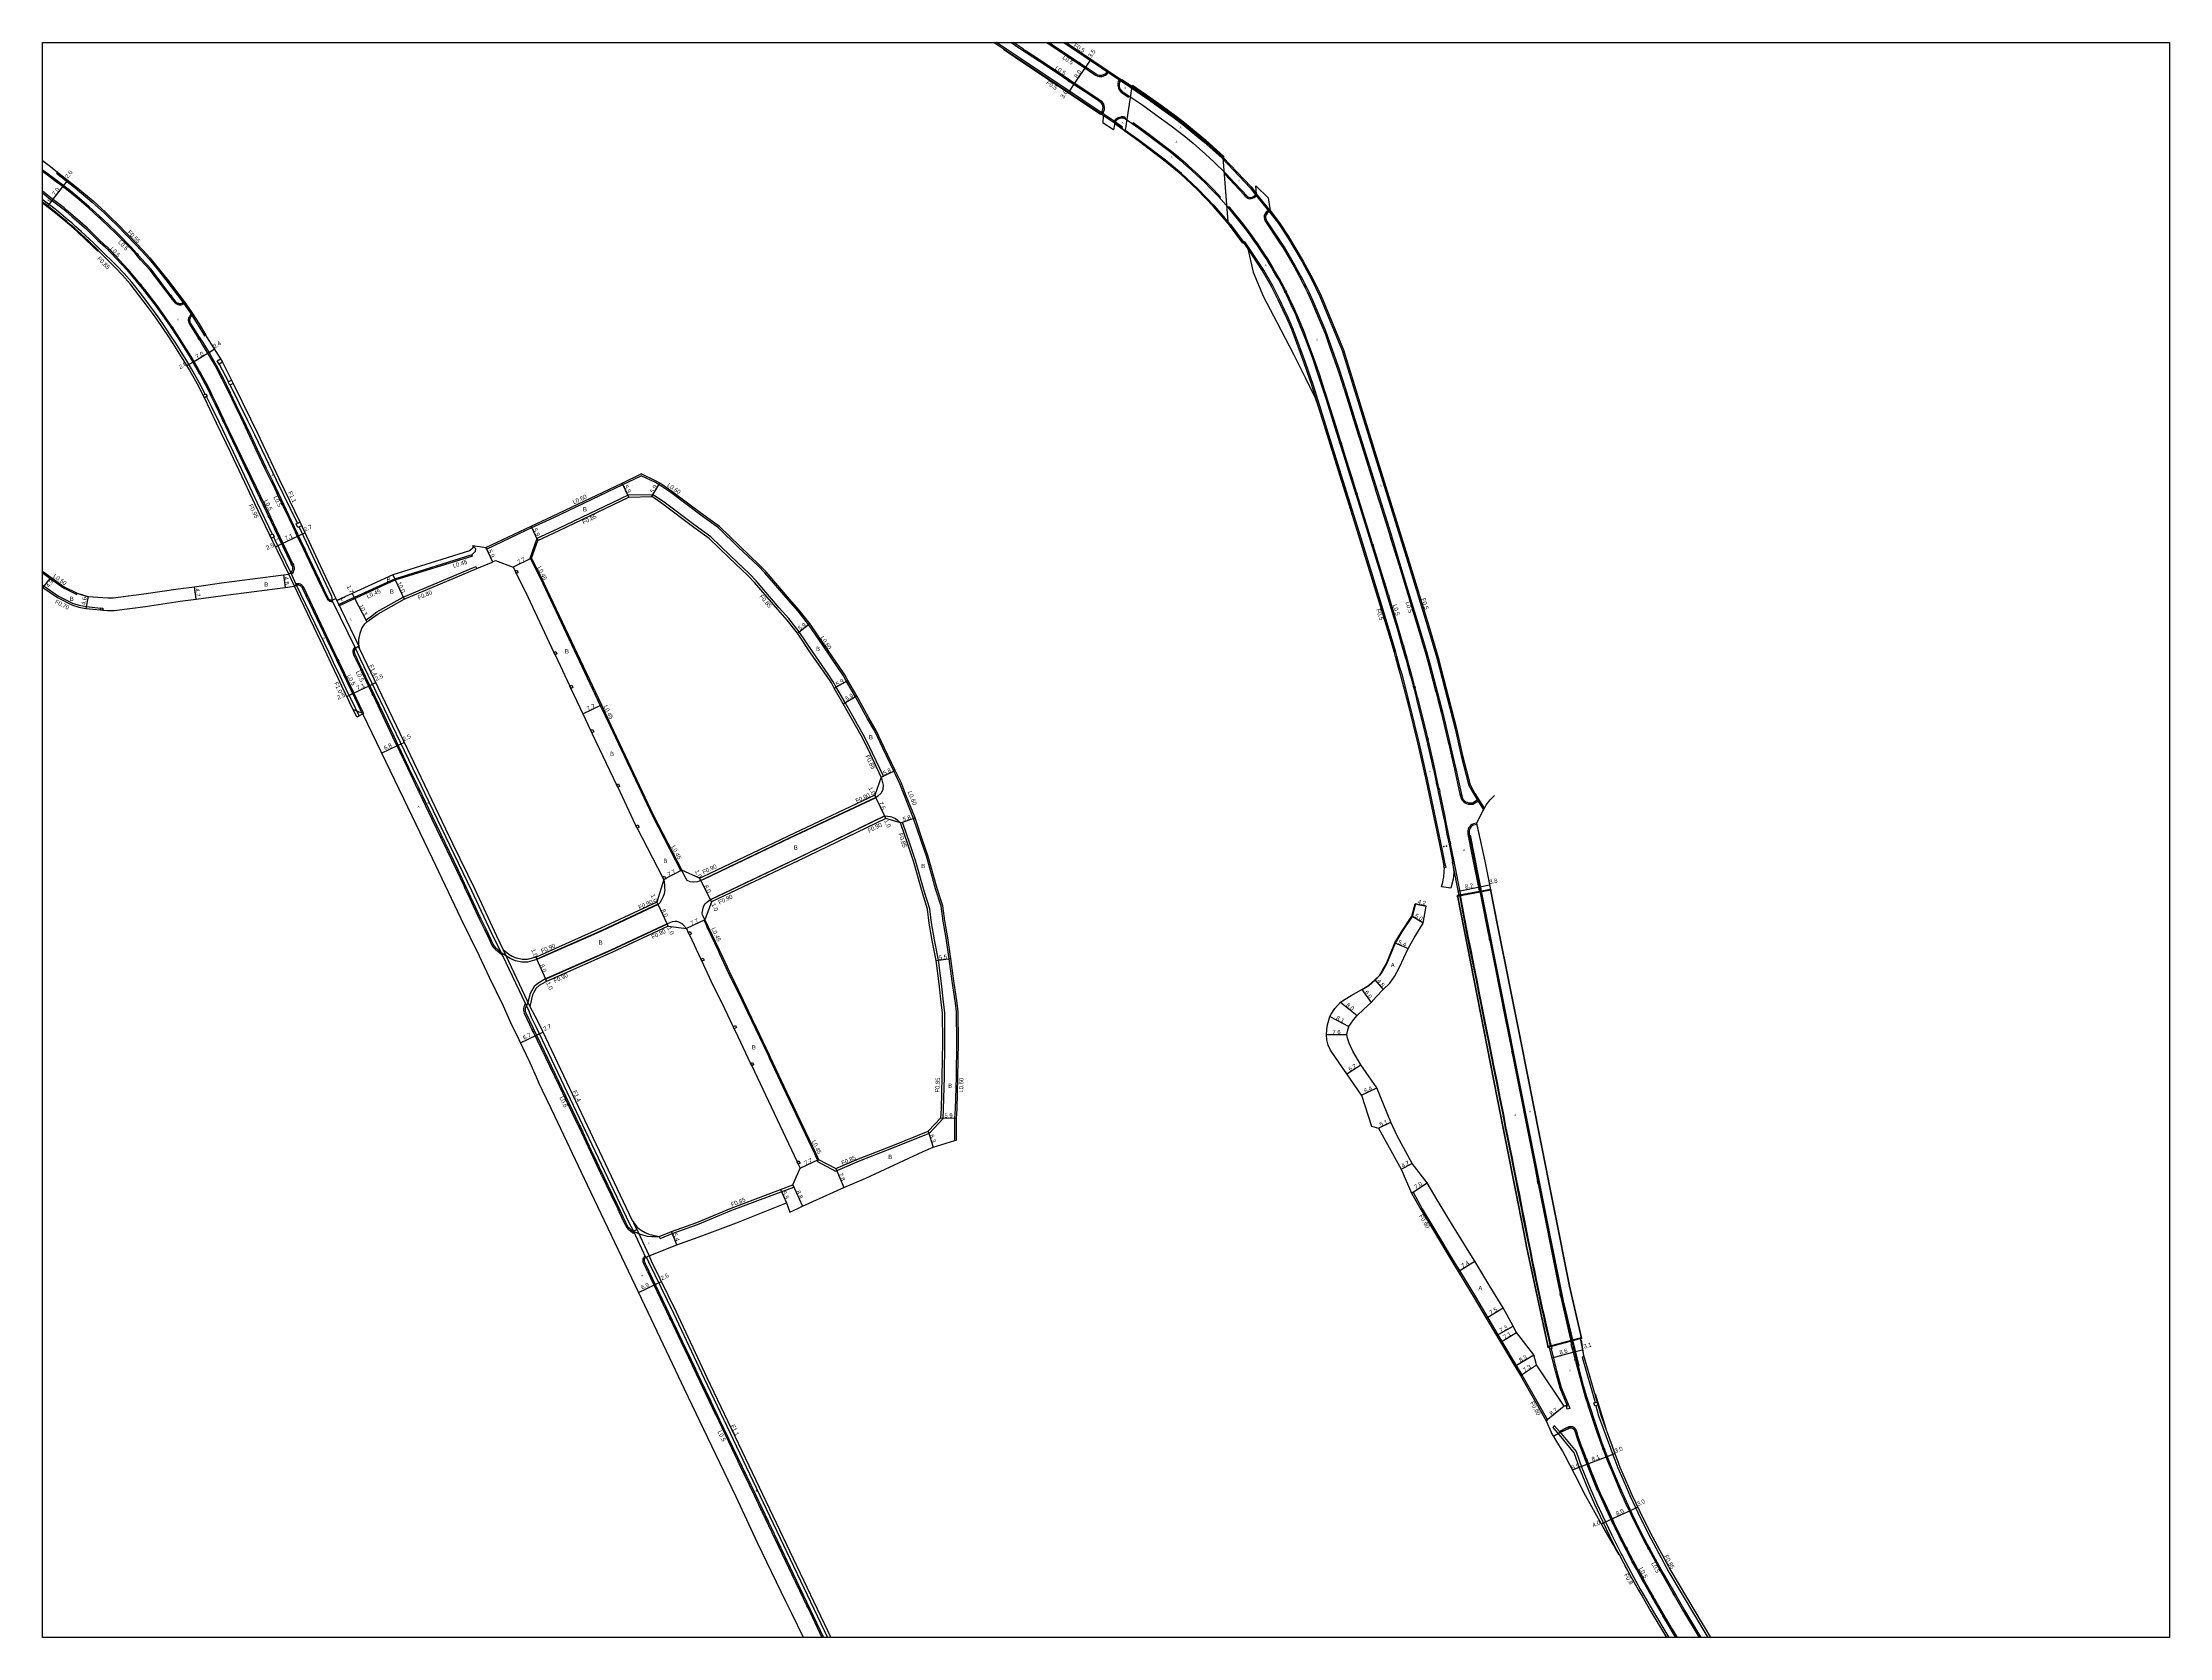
# Model space of a CAD drawing. Header units: metres. Extents: x -20002 to -16000, y -111000 to -108000.
# Drawn here: x -20000 to -19200, y -111000 to -110400 of the extents above; entities that cross this region are included whole.
import ezdxf

# ---------------------------------------------------------------- set-up
doc = ezdxf.new("R2010")
doc.units = ezdxf.units.M
doc.header["$LTSCALE"] = 2.5
for name, color, linetype in [('側溝・桝', 7, 'Continuous'), ('図郭', 7, 'Continuous'), ('幅員', 7, 'Continuous'), ('歩道・分離帯・安全施設', 7, 'Continuous'), ('舗装', 7, 'Continuous'), ('道路', 7, 'Continuous')]:
    doc.layers.add(name, color=color, linetype=linetype)
doc.styles.get("Standard").update_dxf_attribs({"font": ''})
doc.styles.add('YOKO_DECO', font='')
doc.styles.get('Standard').set_extended_font_data('@MS PGothic')
doc.styles.get('YOKO_DECO').set_extended_font_data('MS PGothic')

msp = doc.modelspace()

# ---------------------------------------------------------------- linework, layer by layer
at = {"layer": '側溝・桝'}
for points in [[(-19594.08, -110432.28), (-19593.74, -110431.8), (-19596.43, -110429.91), (-19600.65, -110427.12), (-19608.68, -110421.7), (-19632.22, -110406.04), (-19641.21, -110400)], [(-19631.05, -110402.53), (-19632.22, -110401.76), (-19634.84, -110400)], [(-19622.22, -110400), (-19610.5, -110407.84)], [(-19615.84, -110400), (-19594.43, -110414.39), (-19590.6, -110416.9), (-19583.67, -110421.66), (-19578.95, -110425.02), (-19574.72, -110428.12), (-19571.13, -110430.85), (-19568.08, -110433.33), (-19563.2, -110437.4), (-19556.32, -110443.56), (-19545.74, -110454.62), (-19543.73, -110457.26), (-19538.75, -110463.48), (-19535.18, -110468.12), (-19531.79, -110473.25), (-19526.25, -110482.47), (-19522.73, -110489.08), (-19519.6, -110495.53), (-19511.13, -110515.85), (-19499.4, -110553.95), (-19486.48, -110595.46), (-19479.08, -110619.63), (-19475.61, -110631.52), (-19468.72, -110658.24), (-19466.44, -110668.38), (-19463.55, -110679.5), (-19461.67, -110682.8), (-19458.07, -110688.64)], [(-19614.1, -110413.83), (-19617.37, -110411.65), (-19624.67, -110406.76), (-19630.39, -110402.97)], [(-19601.14, -110426.79), (-19600.62, -110425.17), (-19600.58, -110424.42), (-19600.72, -110423.65), (-19601, -110422.95), (-19601.49, -110422.32), (-19602.06, -110421.86), (-19602.54, -110421.52), (-19606.1, -110419.17), (-19612.01, -110415.23), (-19613.49, -110414.24)], [(-19609.88, -110408.26), (-19603.96, -110412.22), (-19603.6, -110412.43), (-19603.08, -110412.61), (-19602.55, -110412.75), (-19601.99, -110412.78), (-19601.52, -110412.72), (-19601.12, -110412.64), (-19600.6, -110412.45), (-19600.22, -110412.23), (-19599.72, -110411.85), (-19599.13, -110411.23)], [(-19594.99, -110414.02), (-19595.37, -110414.71), (-19595.53, -110415.42), (-19595.58, -110416.01), (-19595.48, -110416.67), (-19595.35, -110417.21), (-19595.02, -110417.81), (-19594.64, -110418.28), (-19594.3, -110418.63), (-19591.5, -110420.54), (-19591.44, -110420.02)], [(-19596.47, -110430.58), (-19600.94, -110427.57)], [(-19592.89, -110428.7), (-19592.66, -110428.3), (-19592.99, -110428.11), (-19593.29, -110428.04), (-19593.55, -110428.01), (-19594.24, -110428), (-19594.97, -110428.15), (-19595.66, -110428.42), (-19596.28, -110428.83), (-19596.55, -110429.09), (-19596.99, -110429.54)], [(-19557.27, -110458.49), (-19556.93, -110458.17), (-19557.97, -110457.03), (-19559.7, -110455.22), (-19560.83, -110454.06), (-19562.25, -110452.61), (-19564.15, -110450.79), (-19565.36, -110449.68), (-19567.58, -110447.64), (-19569.28, -110446.13), (-19570.83, -110444.77), (-19572.77, -110443.16), (-19575.37, -110441.04), (-19577.36, -110439.49), (-19579.34, -110437.94), (-19583.81, -110434.57), (-19587.37, -110432), (-19589.78, -110430.27), (-19590.05, -110430.65)], [(-19993.98, -110453.04), (-19994.85, -110452.36), (-19998.64, -110449.51), (-20000, -110448.56)], [(-19991.53, -110462.55), (-19991.92, -110462.22), (-19996.9, -110458.44), (-20000, -110455.95)], [(-19994.36, -110448.79), (-19994.69, -110449.19), (-19987.69, -110454.72), (-19981.32, -110460.01), (-19976.65, -110464.25), (-19974.45, -110466.4), (-19972.16, -110468.64), (-19968.53, -110472.29), (-19965.26, -110475.73), (-19962.52, -110478.59), (-19960.04, -110481.35), (-19957.37, -110484.55), (-19953.59, -110489.33), (-19947.22, -110497.68), (-19944.34, -110501.86), (-19941.55, -110506.15), (-19939.02, -110510.34), (-19938.56, -110510.06)], [(-19978.8, -110465.78), (-19982.76, -110462.23), (-19986.35, -110459.1), (-19989.71, -110456.35), (-19993.3, -110453.57)], [(-19555.49, -110448.7), (-19555.42, -110449.42), (-19555.35, -110449.49), (-19551.75, -110453.3), (-19547.94, -110457.39)], [(-19938.87, -110532.25), (-19940.99, -110528.16), (-19943.99, -110522.74), (-19945.97, -110519.37), (-19948.2, -110515.74), (-19950.14, -110512.7), (-19951.76, -110510.28), (-19953.89, -110507.05), (-19956.57, -110503.21), (-19957.89, -110501.37), (-19959.78, -110498.78), (-19963.09, -110494.46), (-19966.43, -110490.21), (-19969.32, -110486.92), (-19972.11, -110484.05), (-19978.44, -110477.79), (-19980.83, -110475.35), (-19982.34, -110473.97), (-19985.46, -110471.11), (-19987.47, -110469.3), (-19989.03, -110467.88), (-19990.36, -110466.77), (-19992.95, -110464.62), (-19993.96, -110463.73), (-19995.9, -110462.21), (-19998.27, -110460.38), (-19999.71, -110459.29), (-20000, -110459.07)], [(-19978.96, -110478.37), (-19981.35, -110475.93), (-19982.86, -110474.55), (-19985.97, -110471.68), (-19987.99, -110469.88), (-19989.55, -110468.46), (-19990.87, -110467.35), (-19993.46, -110465.2), (-19994.48, -110464.31), (-19996.42, -110462.79), (-19998.79, -110460.96), (-20000, -110460.04)], [(-19976.66, -110476.06), (-19978.84, -110474.06), (-19983.13, -110469.87), (-19988.6, -110465.02), (-19990.98, -110463.01)], [(-19543.04, -110475.52), (-19544, -110474.17), (-19545.04, -110472.75), (-19546.43, -110470.79), (-19547.16, -110469.79), (-19548.65, -110467.86), (-19551.76, -110464.05), (-19553.48, -110462.03), (-19553.69, -110461.79), (-19554.04, -110462.09)], [(-19547.49, -110457.87), (-19546.96, -110458.43), (-19546.41, -110458.69), (-19545.9, -110458.75), (-19545.41, -110458.73), (-19544.92, -110458.6), (-19544.33, -110458.36), (-19543.39, -110457.67)], [(-19538.29, -110463.19), (-19543.35, -110456.97)], [(-19539.02, -110463.13), (-19539.72, -110463.82), (-19540.22, -110464.52), (-19540.49, -110465.21), (-19540.51, -110465.85), (-19540.38, -110466.48), (-19540.14, -110467.15), (-19539.81, -110467.76), (-19535.39, -110474.29)], [(-19964.84, -110479.72), (-19966.87, -110477.39), (-19972.41, -110471.84), (-19977.78, -110466.7), (-19978.27, -110466.25)], [(-19963.31, -110490.77), (-19967.9, -110485.2), (-19975.87, -110476.79), (-19976.11, -110476.57)], [(-19472.26, -110709.61), (-19473.58, -110703.38), (-19478.89, -110677.76), (-19482.04, -110663.85), (-19485.71, -110648.99), (-19488.53, -110638.11), (-19489.44, -110635.06), (-19490.64, -110630.79), (-19490.96, -110629.3), (-19495.7, -110613.42), (-19503.38, -110588.52), (-19512.77, -110558.52), (-19521.98, -110529.07), (-19524.91, -110520.38), (-19527.68, -110512.86), (-19529.63, -110507.8), (-19531.49, -110503.44), (-19532.83, -110500.52), (-19534.71, -110496.56), (-19537.3, -110491.53), (-19540.69, -110485.66), (-19546.38, -110476.98), (-19547.75, -110474.97), (-19548.19, -110475.27)], [(-19532.49, -110493.23), (-19533.39, -110491.45), (-19534.78, -110488.85), (-19535.36, -110487.86), (-19536.59, -110485.76), (-19537.85, -110483.53), (-19539.17, -110481.38), (-19540.48, -110479.34), (-19541.26, -110478.19), (-19542.59, -110476.15)], [(-19534.96, -110474.92), (-19533.38, -110477.25), (-19529.28, -110484.32), (-19526.45, -110489.53), (-19525.53, -110491.39)], [(-19952.14, -110495.3), (-19952.82, -110494.39), (-19955.47, -110490.88), (-19959.51, -110485.63), (-19963.1, -110481.71), (-19964.39, -110480.23)], [(-19951.23, -110506.91), (-19951.81, -110506.02), (-19956.86, -110498.95), (-19961.53, -110492.93), (-19962.81, -110491.38)], [(-19946.82, -110498.27), (-19947.05, -110498.44), (-19947.32, -110498.57), (-19947.6, -110498.67), (-19948.03, -110498.75), (-19948.5, -110498.75), (-19948.83, -110498.7), (-19949.12, -110498.62), (-19949.46, -110498.47), (-19949.77, -110498.27), (-19950.13, -110497.95), (-19950.55, -110497.43), (-19951.72, -110495.86)], [(-19517.65, -110531.16), (-19519.7, -110524.81), (-19521.94, -110518.38), (-19524.4, -110511.72), (-19525.36, -110509.14), (-19527.86, -110503.07), (-19528.06, -110502.53), (-19529.89, -110498.56), (-19530.17, -110497.97), (-19531.73, -110494.72), (-19532.14, -110493.92)], [(-19525.21, -110492.04), (-19524.22, -110494.05), (-19522.56, -110497.63), (-19518.07, -110508.29), (-19517.48, -110509.89)], [(-19944.03, -110502.35), (-19944.31, -110502.56), (-19944.56, -110502.81), (-19944.72, -110503.01), (-19944.85, -110503.21), (-19944.99, -110503.5), (-19945.08, -110503.78), (-19945.14, -110504.03), (-19945.17, -110504.27), (-19945.18, -110504.56), (-19945.15, -110504.81), (-19945.11, -110505.05), (-19945.03, -110505.31), (-19944.89, -110505.63), (-19944.73, -110505.9), (-19941.46, -110511.08)], [(-19940.78, -110523.87), (-19941.35, -110522.84), (-19944.09, -110518.17), (-19948.44, -110511.18), (-19950.86, -110507.47)], [(-19941.02, -110511.78), (-19939.93, -110513.54), (-19937.43, -110517.68), (-19935.13, -110521.67), (-19932.56, -110526.48), (-19930.7, -110530.24)], [(-19517.25, -110510.54), (-19516.01, -110513.95), (-19512.72, -110523.47), (-19511.1, -110528.49)], [(-19931.81, -110541.76), (-19934.69, -110535.73), (-19936.2, -110532.63), (-19936.98, -110530.94), (-19938.36, -110528.29), (-19940.41, -110524.53)], [(-19933.54, -110520.96), (-19930.09, -110527.59)], [(-19938.35, -110533.27), (-19938.37, -110533.22)], [(-19938.35, -110533.27), (-19936.63, -110536.74), (-19933.67, -110542.7), (-19928.28, -110553.93), (-19923.04, -110565.1), (-19919.29, -110573.11), (-19913.58, -110584.92)], [(-19930.41, -110530.82), (-19930.09, -110531.46), (-19927.72, -110536.45), (-19925.46, -110541.09), (-19922.12, -110548.07), (-19922.02, -110548.29)], [(-19929.42, -110528.86), (-19922.94, -110542.18), (-19920.22, -110547.48), (-19912.13, -110564.48), (-19904.2, -110580.72), (-19904.14, -110580.86)], [(-19511.68, -110550.2), (-19513.45, -110544.48), (-19516.52, -110534.64), (-19517.45, -110531.78)], [(-19510.87, -110529.21), (-19510.59, -110530.08), (-19505.76, -110545.5), (-19504.88, -110548.32)], [(-19923.27, -110559.62), (-19931.5, -110542.4)], [(-19921.67, -110549.03), (-19919.72, -110553.18), (-19916.33, -110560.32), (-19914.09, -110564.87), (-19913.41, -110566.3)], [(-19505.68, -110569.38), (-19505.74, -110569.19), (-19507.3, -110564.12), (-19509.66, -110556.73), (-19511.47, -110550.88)], [(-19504.66, -110549.01), (-19498.91, -110567.38)], [(-19914.57, -110577.79), (-19922.91, -110560.37)], [(-19913.06, -110567.04), (-19911.71, -110569.91), (-19907.28, -110579.21), (-19904.91, -110584.19)], [(-19832.99, -110590.56), (-19818.04, -110583.46), (-19815.97, -110582.49), (-19807.94, -110578.75), (-19781.74, -110566.26), (-19774.83, -110562.96)], [(-19656.87, -110813.1), (-19656.83, -110804.59), (-19656.58, -110801.17), (-19656.27, -110789.19), (-19656.13, -110776.06), (-19656.19, -110764.63), (-19656.59, -110761.4), (-19657.82, -110753.07), (-19659, -110744.67), (-19660.15, -110736.95), (-19661.22, -110730.53), (-19662, -110724.88), (-19664.08, -110718.37), (-19667.45, -110706.44), (-19669.54, -110700.31), (-19672.4, -110691.89), (-19675.92, -110682.97), (-19677.49, -110678.87), (-19679.19, -110675.42), (-19679.83, -110674.09), (-19683.94, -110665.46), (-19686.96, -110659.12), (-19689.67, -110654.37), (-19694.21, -110646.11), (-19697.59, -110640.33), (-19698.76, -110638.18), (-19700.81, -110635.11), (-19706.41, -110626.99), (-19711.84, -110618.96), (-19715.84, -110613.88), (-19719.45, -110609.82), (-19728.28, -110599.49), (-19730.88, -110596.86), (-19738.2, -110589.91), (-19745.8, -110582.52), (-19751.85, -110578.12), (-19763.63, -110569.33), (-19767.39, -110566.74), (-19769.5, -110565.48), (-19774.83, -110562.96)], [(-19813.9, -110586.44), (-19806.05, -110582.78), (-19779.66, -110570.2)], [(-19779.66, -110570.2), (-19770.64, -110569.99)], [(-19683.75, -110675.96), (-19687.86, -110667.33), (-19690.82, -110661.14), (-19693.47, -110656.49), (-19698.08, -110648.3), (-19701.47, -110642.52), (-19702.57, -110640.48), (-19704.46, -110637.64), (-19710.14, -110629.42), (-19715.4, -110621.63), (-19719.25, -110616.73), (-19722.89, -110612.63), (-19731.55, -110602.5), (-19733.98, -110600.05), (-19741.25, -110593.14), (-19748.67, -110585.94), (-19754.47, -110581.71), (-19766.21, -110572.95), (-19769.8, -110570.49), (-19770.64, -110569.99)], [(-19499.75, -110588.45), (-19499.87, -110588.04), (-19505.39, -110570.31), (-19505.47, -110570.08)], [(-19498.7, -110568.06), (-19497.03, -110573.37), (-19493.54, -110584.51), (-19492.94, -110586.45)], [(-19905.94, -110595.84), (-19914.27, -110578.41)], [(-19903.49, -110582.26), (-19896.59, -110597.1), (-19891.27, -110608.28), (-19891.01, -110610.02), (-19882.22, -110628.17), (-19880.61, -110631.61), (-19865.49, -110663.22), (-19846.93, -110701.83), (-19838.6, -110719.06), (-19830.36, -110736.62), (-19828.24, -110740.83), (-19817.26, -110763.96), (-19816.18, -110766.71), (-19814.42, -110770.1), (-19779.31, -110844.15), (-19778.02, -110846.71), (-19773.04, -110857.19), (-19772.78, -110857.09), (-19772.1, -110858.72), (-19762.69, -110877.95), (-19751.15, -110902.64), (-19735.29, -110935.84), (-19704.76, -111000)], [(-19880.95, -110653.32), (-19883.6, -110647.82), (-19885.01, -110644.87), (-19886.51, -110641.67), (-19888.06, -110638.39), (-19890.5, -110633.25), (-19892.19, -110629.64), (-19904.62, -110603.88), (-19906.66, -110599.42), (-19908.53, -110595.42), (-19910.72, -110590.84), (-19912.46, -110587.23), (-19913.04, -110586.03)], [(-19904.56, -110584.93), (-19901.98, -110590.34), (-19896.73, -110601.45), (-19894.6, -110605.92), (-19893, -110609.28), (-19892.8, -110609.56), (-19892.67, -110609.7)], [(-19832.99, -110590.56), (-19833.25, -110590.01)], [(-19816.55, -110594.03), (-19813.9, -110586.44)], [(-19813.9, -110586.44), (-19813.73, -110587.3)], [(-19493.84, -110607.48), (-19494.62, -110604.88), (-19496.24, -110599.79), (-19499.54, -110589.12)], [(-19492.72, -110587.16), (-19489.29, -110598.33), (-19487.08, -110605.56)], [(-20000, -110599.45), (-19997.22, -110601.5)], [(-19905.23, -110604.54), (-19907.35, -110599.98)], [(-19905.64, -110596.51), (-19905.57, -110596.65), (-19905.43, -110597.14), (-19905.37, -110597.65), (-19905.41, -110598.25), (-19905.55, -110598.78), (-19905.74, -110599.22), (-19905.98, -110599.6), (-19906.24, -110599.91), (-19906.38, -110600.03)], [(-19838.31, -110593.17), (-19867.5, -110602.3), (-19888.41, -110611.86)], [(-19878.43, -110617.23), (-19876.7, -110616.01), (-19874.24, -110614.22), (-19864.36, -110608.62), (-19836.99, -110597.13)], [(-19838.31, -110593.17), (-19838.55, -110592.77)], [(-19836.99, -110597.13), (-19836.68, -110597.87)], [(-19816.55, -110594.03), (-19811.86, -110603.53), (-19790.23, -110649.4), (-19786.67, -110656.93), (-19770.54, -110690.93), (-19759.89, -110711.58)], [(-20000, -110604.04), (-19999.42, -110604.47)], [(-19999.42, -110604.47), (-19994, -110608.23), (-19988.46, -110611.01), (-19986.18, -110611.71), (-19983.6, -110612.21), (-19978.07, -110612.76)], [(-19997.22, -110601.5), (-19992.14, -110605.13), (-19987.12, -110607.65)], [(-19987.12, -110607.65), (-19986.93, -110607.19)], [(-19888.87, -110632.08), (-19901.62, -110605.26), (-19901.8, -110604.91), (-19902.06, -110604.56), (-19902.36, -110604.26), (-19902.75, -110603.99), (-19903.12, -110603.81), (-19903.5, -110603.68), (-19903.98, -110603.61), (-19904.68, -110603.58), (-19904.75, -110603.6)], [(-19486.87, -110606.27), (-19483.54, -110617.17), (-19481.38, -110624.55)], [(-19892.15, -110610.06), (-19892.06, -110610.11), (-19891.79, -110610.19), (-19891.48, -110610.24), (-19891.15, -110610.22), (-19890.93, -110610.17)], [(-19889.35, -110609.93), (-19881.05, -110627.03)], [(-19888.41, -110611.86), (-19888.61, -110611.45)], [(-19488.23, -110626.51), (-19489.93, -110620.49), (-19491.62, -110614.8), (-19493.37, -110609.02), (-19493.62, -110608.18)], [(-19878.05, -110617.95), (-19878.43, -110617.23)], [(-19882.55, -110627.48), (-19882.7, -110627.62), (-19882.98, -110628.04), (-19883.14, -110628.41), (-19883.24, -110628.87), (-19883.24, -110629.36), (-19883.14, -110629.8), (-19883.02, -110630.19), (-19882.76, -110630.84), (-19880.7, -110635.12), (-19880.33, -110635.9)], [(-19483.92, -110641.98), (-19484.79, -110638.67), (-19484.97, -110638.07), (-19486.57, -110632.21), (-19486.77, -110631.62), (-19488, -110627.31), (-19488.01, -110627.29)], [(-19481.17, -110625.25), (-19479.99, -110629.27), (-19478.63, -110634.22), (-19476.05, -110643.84)], [(-19879.53, -110652.62), (-19879.18, -110652.45), (-19880.72, -110649.21), (-19888.56, -110632.72)], [(-19879.99, -110636.62), (-19876, -110644.99)], [(-19875.66, -110645.7), (-19872.12, -110653.13), (-19867.44, -110663.03)], [(-19478.99, -110661.51), (-19479.33, -110660.08), (-19480.99, -110653.45), (-19482.62, -110647), (-19482.81, -110646.31), (-19483.71, -110642.78), (-19483.73, -110642.71)], [(-19475.87, -110644.52), (-19475.16, -110647.17), (-19473.79, -110652.46), (-19471.26, -110663.25)], [(-19867.11, -110663.71), (-19862.76, -110672.91), (-19858.82, -110681.19)], [(-19474.62, -110681.01), (-19474.75, -110680.43), (-19475.18, -110678.68), (-19475.28, -110678.14), (-19476.17, -110673.87), (-19476.32, -110673.25), (-19476.87, -110670.85), (-19476.99, -110670.3), (-19478.33, -110664.3), (-19478.45, -110663.72), (-19478.81, -110662.23)], [(-19471.09, -110663.95), (-19470.02, -110668.51), (-19468.96, -110673.35), (-19466.87, -110682.76)], [(-19684.52, -110676.32), (-19683.75, -110675.96)], [(-19858.47, -110681.92), (-19853.6, -110692.15), (-19850.16, -110699.22)], [(-19686.61, -110684), (-19719.13, -110699.36), (-19751.53, -110714.83), (-19752.43, -110715.18)], [(-19686.61, -110684), (-19687, -110683.19)], [(-19470.56, -110700.64), (-19471.17, -110697.69), (-19472.01, -110693.37), (-19472.45, -110691.15), (-19473.05, -110688.32), (-19473.83, -110684.65), (-19474.33, -110682.35), (-19474.46, -110681.76)], [(-19466.71, -110683.46), (-19466.69, -110683.56), (-19466.55, -110684.1), (-19466.18, -110684.85), (-19465.84, -110685.3), (-19465.44, -110685.69), (-19464.94, -110686.02), (-19464.4, -110686.29), (-19463.78, -110686.48), (-19463.2, -110686.58), (-19462.68, -110686.58), (-19461.97, -110686.46), (-19460.11, -110685.34)], [(-19683.26, -110691.05), (-19716.14, -110707.02), (-19748.75, -110722.51)], [(-19708.49, -110820.91), (-19701.7, -110824.57), (-19692.77, -110820.69), (-19679.25, -110815.47), (-19666.42, -110810.29), (-19661.3, -110804.82), (-19661.06, -110801.2), (-19660.72, -110789.12), (-19660.58, -110776.1), (-19660.64, -110764.91), (-19661, -110762.04), (-19661.91, -110754.02), (-19663.01, -110745.21), (-19664.55, -110737.61), (-19665.62, -110731.2), (-19666.25, -110725.86), (-19668.24, -110719.62), (-19671.61, -110707.73), (-19673.66, -110701.71), (-19676.52, -110693.28)], [(-19682.87, -110691.86), (-19683.26, -110691.05)], [(-19677.33, -110693.55), (-19676.52, -110693.28)], [(-19460.65, -110693.63), (-19461.21, -110693.76), (-19461.8, -110693.94), (-19462.35, -110694.17), (-19462.86, -110694.55), (-19463.17, -110694.89), (-19463.51, -110695.35), (-19463.74, -110695.94), (-19463.87, -110696.53), (-19463.94, -110697.08), (-19463.91, -110697.82), (-19462.38, -110705.41), (-19459.64, -110719.18), (-19459.4, -110719.14)], [(-19849.82, -110699.92), (-19844.29, -110711.39), (-19841.59, -110717.17)], [(-19466.7, -110720.74), (-19466.51, -110720.7), (-19469.05, -110708.03), (-19470.39, -110701.48), (-19470.41, -110701.38)], [(-19759.89, -110711.58), (-19759.49, -110711.37)], [(-19841.29, -110717.81), (-19839.53, -110721.56), (-19835.6, -110729.85), (-19833.77, -110733.67), (-19833.01, -110735.28)], [(-19752.43, -110715.18), (-19752.84, -110714.38)], [(-19459.15, -110719.09), (-19459.4, -110719.14), (-19458.73, -110722.51), (-19456.22, -110735.14), (-19455.88, -110736.83)], [(-19768.54, -110724.19), (-19789.61, -110734.05), (-19814.07, -110744.88)], [(-19768.54, -110724.19), (-19768.92, -110723.37)], [(-19748.37, -110723.32), (-19748.75, -110722.51)], [(-19432.48, -110890.55), (-19433.21, -110887.43), (-19434.37, -110882.44), (-19435.1, -110879.04), (-19435.64, -110876.68), (-19436.42, -110873.04), (-19436.95, -110870.61), (-19437.57, -110867.64), (-19438.06, -110865.29), (-19438.75, -110861.92), (-19439.43, -110858.65), (-19440.25, -110854.49), (-19441.1, -110850.37), (-19442.64, -110842.53), (-19443.31, -110838.94), (-19444.4, -110833.49), (-19445.61, -110827.6), (-19446.29, -110823.83), (-19447.24, -110819.15), (-19448.06, -110815.05), (-19448.71, -110811.86), (-19449.55, -110807.75), (-19450.39, -110803.27), (-19451.72, -110796.73), (-19452.78, -110791.27), (-19453.94, -110785.3), (-19454.7, -110781.39), (-19455.87, -110775.55), (-19457.1, -110769.55), (-19458.58, -110761.84), (-19459.33, -110758.22), (-19460.43, -110752.74), (-19461.52, -110747.34), (-19462.57, -110741.95), (-19463.61, -110736.82), (-19464.9, -110730.23), (-19466.7, -110720.74), (-19466.97, -110720.79)], [(-19832.69, -110735.96), (-19830.86, -110739.78), (-19830.6, -110740.22), (-19830.29, -110740.6), (-19829.93, -110740.91), (-19829.57, -110741.17), (-19829.08, -110741.54), (-19828.72, -110741.82), (-19828, -110742.46), (-19827.13, -110743.17)], [(-19765.06, -110731.62), (-19786.23, -110741.51), (-19810.75, -110752.37)], [(-19764.68, -110732.43), (-19765.06, -110731.62)], [(-19751.27, -110730.16), (-19750.86, -110729.97)], [(-19751.27, -110730.16), (-19750.54, -110731.71), (-19750.11, -110732.62), (-19745.81, -110741.8), (-19745.47, -110742.52), (-19742.06, -110749.8), (-19736.98, -110760.23), (-19733.69, -110767.14), (-19733.34, -110767.86), (-19731.96, -110770.75), (-19727.13, -110780.99), (-19726.7, -110781.89), (-19721.55, -110792.8), (-19709.65, -110817.93), (-19709.22, -110818.83), (-19708.36, -110820.66)], [(-19826.73, -110741.3), (-19816.75, -110762.59)], [(-19455.69, -110737.79), (-19449.99, -110766.43), (-19447.41, -110779.34)], [(-19814.07, -110744.88), (-19814.37, -110744.03)], [(-19810.39, -110753.2), (-19810.75, -110752.37)], [(-19818.41, -110761.54), (-19818.74, -110762.23), (-19818.95, -110762.75), (-19819.04, -110763.36), (-19819.08, -110764.02), (-19818.99, -110764.63), (-19818.82, -110765.2), (-19815.82, -110771.48)], [(-19815.48, -110772.18), (-19807.79, -110788.09), (-19807.17, -110789.38)], [(-19447.23, -110780.25), (-19438.73, -110822.9), (-19437.64, -110828.41)], [(-19806.83, -110790.1), (-19798.5, -110807.5)], [(-19798.19, -110808.16), (-19790.51, -110824.6), (-19790.04, -110825.57)], [(-19708.49, -110820.91), (-19708.36, -110820.66), (-19708.09, -110820.16)], [(-19789.69, -110826.3), (-19784.66, -110836.76), (-19783.55, -110839.05)], [(-19767.72, -110849.89), (-19763.12, -110848.09), (-19753.63, -110844.63), (-19740.73, -110839.31), (-19722.12, -110832.31), (-19717.46, -110830.56)], [(-19717.46, -110830.56), (-19717.81, -110829.78)], [(-19437.45, -110829.34), (-19429.91, -110867.14), (-19429.19, -110870.54)], [(-19783.22, -110839.75), (-19781.21, -110843.97), (-19780.22, -110845.82), (-19779.69, -110846.34), (-19779.37, -110846.63), (-19778.89, -110847.02), (-19777.91, -110847.72), (-19777.39, -110848.03)], [(-19485.04, -110832.81), (-19484.53, -110832.48)], [(-19484.53, -110832.48), (-19484.5, -110832.54), (-19481.08, -110838.74), (-19476.73, -110846.02), (-19468.64, -110859.41), (-19467.08, -110861.97), (-19461.03, -110871.88), (-19452.62, -110886.15), (-19451.14, -110888.6), (-19445.7, -110897.66), (-19443.6, -110901.21), (-19433.9, -110918.16)], [(-19777.74, -110843.81), (-19771.89, -110856.41)], [(-19767.72, -110849.89), (-19768.03, -110849.1)], [(-19773.33, -110856.58), (-19773.57, -110856.73), (-19773.79, -110856.91), (-19774.01, -110857.2), (-19774.16, -110857.53), (-19774.22, -110857.83), (-19774.23, -110858.1), (-19774.18, -110858.53), (-19774.07, -110858.9), (-19773.79, -110859.54), (-19772.81, -110861.6)], [(-19772.46, -110862.34), (-19764.18, -110879.71)], [(-19428.99, -110871.51), (-19428.54, -110873.63), (-19425.64, -110886.32), (-19425.08, -110888.66)], [(-19763.86, -110880.4), (-19759.9, -110888.72), (-19755.58, -110897.78)], [(-19425.93, -110912.77), (-19426.04, -110912.41), (-19428.63, -110906.12), (-19430.4, -110899.74), (-19432.49, -110891.39)], [(-19424.86, -110889.55), (-19425.1, -110889.62), (-19424.57, -110891.84), (-19423.64, -110895.3)], [(-19420.27, -110894.34), (-19420.94, -110894.53), (-19415.99, -110911.63)], [(-19755.26, -110898.46), (-19746.98, -110915.86)], [(-19423.45, -110896.01), (-19420.95, -110905.28), (-19419.73, -110909.46), (-19418.68, -110912.71)], [(-19746.62, -110916.59), (-19745.78, -110918.37), (-19738.36, -110933.91)], [(-19434.42, -110918.46), (-19433.9, -110918.16)], [(-19426.43, -110912.92), (-19426.54, -110912.55)], [(-19418.46, -110913.37), (-19415.41, -110922.76), (-19413.93, -110926.93), (-19413.13, -110928.99)], [(-19415.81, -110912.81), (-19414.72, -110916.58), (-19410.3, -110928.75), (-19409.51, -110930.86), (-19408.66, -110933.16), (-19407.44, -110936.22), (-19405.64, -110940.49), (-19404.01, -110944.24), (-19402.92, -110946.65), (-19400.02, -110953.01), (-19396.07, -110960.86), (-19388.26, -110975.39), (-19373.57, -111000)], [(-19431.82, -110921.02), (-19431.44, -110920.21)], [(-19407.34, -110968.07), (-19407.84, -110967.14), (-19410.52, -110961.89), (-19413.02, -110956.65), (-19416.16, -110949.94), (-19418.65, -110944.2), (-19421.77, -110936.52), (-19423.92, -110930.52), (-19429.44, -110923.82), (-19431.82, -110921.02)], [(-19431.44, -110920.21), (-19429.47, -110922.54), (-19429.03, -110923.05), (-19428.81, -110923.31), (-19423.21, -110930.08), (-19421.01, -110936.22), (-19417.9, -110943.88), (-19415.42, -110949.61), (-19412.29, -110956.31), (-19409.79, -110961.53), (-19407.12, -110966.77), (-19406.09, -110968.75), (-19405.76, -110969.42), (-19402.38, -110975.75), (-19399.03, -110981.79), (-19397.65, -110984.13), (-19394.39, -110989.77), (-19388.27, -111000)], [(-19419.42, -110932.44), (-19420.95, -110928.54), (-19421.14, -110928.02), (-19422.53, -110924.03), (-19422.71, -110923.41), (-19423.19, -110921.91), (-19423.52, -110921.41), (-19423.93, -110921.06), (-19424.42, -110920.82), (-19425.19, -110920.63), (-19425.86, -110920.71), (-19426.54, -110921.02), (-19429.47, -110922.54)], [(-19738.05, -110934.54), (-19732.34, -110946.49), (-19729.77, -110951.9)], [(-19413.23, -110947.42), (-19414.61, -110944.45), (-19414.94, -110943.84), (-19416.91, -110938.84), (-19417.14, -110938.28), (-19418.7, -110934.32), (-19418.92, -110933.72), (-19419.15, -110933.11)], [(-19412.87, -110929.67), (-19411.31, -110933.7), (-19409.67, -110937.75), (-19406.18, -110945.92), (-19405.1, -110948.27)], [(-19404.33, -110966.02), (-19404.43, -110965.83), (-19406.37, -110962.08), (-19406.58, -110961.62), (-19408.45, -110957.76), (-19408.71, -110957.21), (-19408.98, -110956.63), (-19409.25, -110956.05), (-19412.93, -110948.07)], [(-19404.79, -110948.94), (-19402.64, -110953.62), (-19401.02, -110956.95), (-19399.09, -110960.82), (-19396.84, -110965.09), (-19396.21, -110966.25)], [(-19729.42, -110952.62), (-19718.15, -110976.28), (-19712.52, -110988.07)], [(-19393.87, -110985.03), (-19397.41, -110978.88), (-19397.76, -110978.23), (-19399.77, -110974.61), (-19400.09, -110974.04), (-19401.6, -110971.33), (-19401.84, -110970.84), (-19403.81, -110967.02), (-19403.86, -110966.93), (-19404.01, -110966.65)], [(-19395.87, -110966.89), (-19390.99, -110975.93), (-19386.64, -110983.46)], [(-19712.21, -110988.71), (-19706.83, -111000)], [(-19385.08, -111000), (-19386.95, -110996.87), (-19387.26, -110996.33), (-19390.07, -110991.59), (-19390.41, -110991.01), (-19392.56, -110987.35), (-19392.85, -110986.81), (-19393.54, -110985.62)], [(-19386.29, -110984.07), (-19385.77, -110984.97), (-19382.73, -110990.27), (-19376.87, -111000)]]:
    msp.add_lwpolyline(points, dxfattribs=at)
for points in [[(-19631.33, -110402.96), (-19631.05, -110402.53), (-19630.39, -110402.97), (-19630.67, -110403.4)], [(-19610.25, -110407.46), (-19610.5, -110407.84), (-19609.88, -110408.26), (-19609.62, -110407.87)], [(-19613.78, -110414.67), (-19613.49, -110414.24), (-19614.1, -110413.83), (-19614.38, -110414.26)], [(-19993.3, -110453.57), (-19993.98, -110453.04), (-19993.68, -110452.66), (-19993, -110453.18)], [(-19991.86, -110462.94), (-19991.53, -110462.55), (-19990.98, -110463.01), (-19991.31, -110463.4)], [(-19547.94, -110457.39), (-19547.6, -110457.07), (-19547.15, -110457.55), (-19547.49, -110457.87)], [(-19978.27, -110466.25), (-19978.8, -110465.78), (-19978.48, -110465.42), (-19977.95, -110465.89)], [(-19977, -110476.44), (-19976.66, -110476.06), (-19976.11, -110476.57), (-19976.45, -110476.94)], [(-19964.39, -110480.23), (-19964.84, -110479.72), (-19964.47, -110479.4), (-19964.03, -110479.91)], [(-19542.97, -110476.42), (-19542.59, -110476.15), (-19543.04, -110475.52), (-19543.41, -110475.79)], [(-19534.96, -110474.01), (-19535.39, -110474.29), (-19534.96, -110474.92), (-19534.54, -110474.63)], [(-19963.7, -110491.09), (-19963.31, -110490.77), (-19962.81, -110491.38), (-19963.2, -110491.7)], [(-19951.33, -110495.57), (-19951.72, -110495.86), (-19952.14, -110495.3), (-19951.76, -110495.01)], [(-19532.9, -110493.44), (-19532.49, -110493.23), (-19532.14, -110493.92), (-19532.55, -110494.13)], [(-19525.07, -110491.17), (-19525.53, -110491.39), (-19525.21, -110492.04), (-19524.75, -110491.82)], [(-19951.65, -110507.19), (-19951.23, -110506.91), (-19950.86, -110507.47), (-19951.29, -110507.75)], [(-19941.03, -110510.82), (-19940.6, -110511.52), (-19941.02, -110511.78), (-19941.46, -110511.08)], [(-19517, -110509.72), (-19517.48, -110509.89), (-19517.25, -110510.54), (-19516.77, -110510.36)], [(-19933.11, -110519), (-19932.36, -110520.25), (-19933.62, -110521), (-19934.37, -110519.75)], [(-19941.22, -110524.12), (-19940.78, -110523.87), (-19940.41, -110524.53), (-19940.86, -110524.78)], [(-19928.88, -110527.01), (-19928.26, -110528.29), (-19929.54, -110528.91), (-19930.17, -110527.63)], [(-19939.64, -110532.65), (-19938.6, -110532.11), (-19938.09, -110533.08), (-19939.14, -110533.62)], [(-19930.25, -110530.01), (-19930.7, -110530.24), (-19930.41, -110530.82), (-19929.96, -110530.6)], [(-19517.89, -110531.92), (-19517.45, -110531.78), (-19517.65, -110531.16), (-19518.09, -110531.31)], [(-19510.61, -110528.34), (-19511.1, -110528.49), (-19510.87, -110529.21), (-19510.38, -110529.06)], [(-19931.98, -110542.62), (-19932.28, -110541.98), (-19931.81, -110541.76), (-19931.5, -110542.4)], [(-19921.56, -110548.08), (-19921.22, -110548.82), (-19921.67, -110549.03), (-19922.02, -110548.29)], [(-19512.12, -110550.33), (-19511.68, -110550.2), (-19511.47, -110550.88), (-19511.91, -110551.01)], [(-19504.39, -110548.16), (-19504.88, -110548.32), (-19504.66, -110549.01), (-19504.17, -110548.86)], [(-19923.41, -110560.61), (-19923.77, -110559.86), (-19923.27, -110559.62), (-19922.91, -110560.37)], [(-19912.96, -110566.09), (-19912.61, -110566.82), (-19913.06, -110567.04), (-19913.41, -110566.3)], [(-19498.42, -110567.23), (-19498.91, -110567.38), (-19498.7, -110568.06), (-19498.2, -110567.91)], [(-19506.12, -110569.52), (-19505.68, -110569.38), (-19505.47, -110570.08), (-19505.91, -110570.21)], [(-19914.81, -110578.67), (-19915.11, -110578.05), (-19914.57, -110577.79), (-19914.27, -110578.41)], [(-19904.56, -110584.93), (-19904.91, -110584.19), (-19904.47, -110583.98), (-19904.12, -110584.72)], [(-19902.53, -110581.81), (-19903.92, -110582.46), (-19904.58, -110581.07), (-19903.18, -110580.41)], [(-19914.46, -110585.37), (-19913.43, -110584.84), (-19912.87, -110585.94), (-19913.92, -110586.49)], [(-19500.19, -110588.58), (-19499.75, -110588.45), (-19499.54, -110589.12), (-19499.98, -110589.25)], [(-19492.45, -110586.3), (-19492.94, -110586.45), (-19492.72, -110587.16), (-19492.23, -110587.01)], [(-19906.52, -110596.1), (-19905.94, -110595.84), (-19905.64, -110596.51), (-19906.2, -110596.76)], [(-19821.12, -110599.34), (-19821.84, -110599.7), (-19822.28, -110598.8), (-19821.57, -110598.45)], [(-19494.28, -110607.61), (-19493.84, -110607.48), (-19493.62, -110608.18), (-19494.06, -110608.31)], [(-19486.59, -110605.41), (-19487.08, -110605.56), (-19486.87, -110606.27), (-19486.38, -110606.12)], [(-19978.06, -110612.66), (-19977.27, -110612.74), (-19977.34, -110613.54), (-19978.14, -110613.46), (-19978.07, -110612.76)], [(-19892.15, -110610.06), (-19892.67, -110609.7), (-19892.38, -110609.29), (-19891.87, -110609.66)], [(-19806.51, -110629.99), (-19807.24, -110630.33), (-19807.66, -110629.43), (-19806.94, -110629.09)], [(-19488.67, -110626.63), (-19488.23, -110626.51), (-19488.01, -110627.29), (-19488.45, -110627.41)], [(-19480.89, -110624.4), (-19481.38, -110624.55), (-19481.17, -110625.25), (-19480.68, -110625.1)], [(-19889.31, -110632.29), (-19888.87, -110632.08), (-19888.56, -110632.72), (-19889, -110632.93)], [(-19879.53, -110636.39), (-19879.99, -110636.62), (-19880.33, -110635.9), (-19879.87, -110635.68)], [(-19875.55, -110644.77), (-19875.21, -110645.48), (-19875.66, -110645.7), (-19876, -110644.99)], [(-19800.54, -110642.65), (-19801.26, -110642.99), (-19801.69, -110642.09), (-19800.97, -110641.74)], [(-19484.36, -110642.1), (-19483.92, -110641.98), (-19483.73, -110642.71), (-19484.17, -110642.83)], [(-19475.55, -110643.71), (-19476.05, -110643.84), (-19475.87, -110644.52), (-19475.37, -110644.39)], [(-19866.99, -110662.82), (-19867.44, -110663.03), (-19867.11, -110663.71), (-19866.67, -110663.51)], [(-19792.69, -110659.3), (-19793.41, -110659.64), (-19793.84, -110658.74), (-19793.11, -110658.4)], [(-19479.43, -110661.62), (-19478.99, -110661.51), (-19478.81, -110662.23), (-19479.26, -110662.34)], [(-19470.76, -110663.13), (-19471.26, -110663.25), (-19471.09, -110663.95), (-19470.59, -110663.83)], [(-19782.95, -110679.84), (-19783.67, -110680.18), (-19784.1, -110679.28), (-19783.37, -110678.93)], [(-19858.33, -110680.96), (-19857.98, -110681.68), (-19858.47, -110681.92), (-19858.82, -110681.19)], [(-19475.08, -110681.11), (-19474.62, -110681.01), (-19474.46, -110681.76), (-19474.91, -110681.86)], [(-19466.37, -110682.65), (-19466.87, -110682.76), (-19466.71, -110683.46), (-19466.21, -110683.35)], [(-19775.63, -110695.14), (-19776.34, -110695.51), (-19776.8, -110694.62), (-19776.09, -110694.25)], [(-19849.67, -110698.98), (-19849.33, -110699.68), (-19849.82, -110699.92), (-19850.16, -110699.22)], [(-19471.01, -110700.73), (-19470.56, -110700.64), (-19470.41, -110701.38), (-19470.86, -110701.47)], [(-19472.26, -110709.61), (-19472.19, -110710.35), (-19472.8, -110710.42), (-19472.88, -110709.67)], [(-19841.1, -110716.93), (-19841.59, -110717.17), (-19841.29, -110717.81), (-19840.79, -110717.58)], [(-19765.62, -110714.55), (-19766.33, -110714.92), (-19766.79, -110714.03), (-19766.07, -110713.66)], [(-19832.52, -110735.05), (-19833.01, -110735.28), (-19832.69, -110735.96), (-19832.19, -110735.73)], [(-19755.95, -110735.35), (-19756.68, -110735.69), (-19757.1, -110734.79), (-19756.38, -110734.45)], [(-19455.88, -110736.83), (-19455.64, -110736.78), (-19455.45, -110737.74), (-19455.69, -110737.79)], [(-19752.03, -110745.6), (-19752.37, -110744.88), (-19751.47, -110744.45), (-19751.13, -110745.18)], [(-19815.48, -110772.18), (-19815.82, -110771.48), (-19815.28, -110771.21), (-19814.94, -110771.92)], [(-19739.88, -110771), (-19740.23, -110770.27), (-19739.32, -110769.84), (-19738.98, -110770.56)], [(-19733.68, -110784.08), (-19732.96, -110783.74), (-19732.53, -110784.64), (-19733.26, -110784.99)], [(-19447.41, -110779.34), (-19447.17, -110779.29), (-19446.99, -110780.21), (-19447.23, -110780.25)], [(-19806.63, -110789.12), (-19806.29, -110789.85), (-19806.83, -110790.1), (-19807.17, -110789.38)], [(-19797.97, -110807.24), (-19798.5, -110807.5), (-19798.19, -110808.16), (-19797.65, -110807.91)], [(-19716.2, -110821.03), (-19715.48, -110820.69), (-19715.05, -110821.59), (-19715.77, -110821.93)], [(-19789.52, -110825.32), (-19789.18, -110826.05), (-19789.69, -110826.3), (-19790.04, -110825.57)], [(-19437.64, -110828.41), (-19437.39, -110828.36), (-19437.21, -110829.29), (-19437.45, -110829.34)], [(-19783.08, -110838.83), (-19782.75, -110839.53), (-19783.22, -110839.75), (-19783.55, -110839.05)], [(-19772.01, -110862.13), (-19772.46, -110862.34), (-19772.81, -110861.6), (-19772.36, -110861.38)], [(-19429.19, -110870.54), (-19428.95, -110870.49), (-19428.75, -110871.46), (-19428.99, -110871.51)], [(-19763.4, -110880.18), (-19763.86, -110880.4), (-19764.18, -110879.71), (-19763.73, -110879.5)], [(-19433.07, -110891.53), (-19433.25, -110890.73), (-19432.46, -110890.55), (-19432.27, -110891.34)], [(-19425.08, -110888.66), (-19424.84, -110888.6), (-19424.62, -110889.5), (-19424.86, -110889.55)], [(-19423.64, -110895.3), (-19423.16, -110895.17), (-19422.97, -110895.88), (-19423.45, -110896.01)], [(-19754.8, -110898.24), (-19755.26, -110898.46), (-19755.58, -110897.78), (-19755.12, -110897.56)], [(-19416.17, -110912.91), (-19416.5, -110911.78), (-19415.32, -110911.44), (-19414.99, -110912.57)], [(-19746.51, -110915.64), (-19746.16, -110916.37), (-19746.62, -110916.59), (-19746.98, -110915.86)], [(-19425.93, -110912.77), (-19425.6, -110913.92), (-19426.48, -110914.17), (-19426.8, -110913.02)], [(-19418.68, -110912.71), (-19418.2, -110912.56), (-19417.99, -110913.22), (-19418.46, -110913.37)], [(-19737.89, -110933.69), (-19737.59, -110934.32), (-19738.05, -110934.54), (-19738.36, -110933.91)], [(-19419.88, -110932.63), (-19419.42, -110932.44), (-19419.15, -110933.11), (-19419.62, -110933.3)], [(-19413.13, -110928.99), (-19412.67, -110928.81), (-19412.41, -110929.49), (-19412.87, -110929.67)], [(-19729.3, -110951.68), (-19728.96, -110952.4), (-19729.42, -110952.62), (-19729.77, -110951.9)], [(-19413.39, -110948.28), (-19412.93, -110948.07), (-19413.23, -110947.42), (-19413.69, -110947.63)], [(-19405.1, -110948.27), (-19404.65, -110948.06), (-19404.34, -110948.73), (-19404.79, -110948.94)], [(-19404.77, -110966.26), (-19404.33, -110966.02), (-19404.01, -110966.65), (-19404.45, -110966.88)], [(-19396.21, -110966.25), (-19395.77, -110966.02), (-19395.43, -110966.66), (-19395.87, -110966.89)], [(-19386.64, -110983.46), (-19386.21, -110983.21), (-19385.86, -110983.82), (-19386.29, -110984.07)], [(-19712.06, -110987.85), (-19711.75, -110988.49), (-19712.21, -110988.71), (-19712.52, -110988.07)], [(-19394.31, -110985.28), (-19393.87, -110985.03), (-19393.54, -110985.62), (-19393.97, -110985.87)]]:
    msp.add_lwpolyline(points, close=True, dxfattribs=at)
at = {"layer": '図郭'}
msp.add_lwpolyline([(-20000, -110400), (-19200, -110400), (-19200, -111000), (-20000, -111000)], close=True, dxfattribs=at)
at = {"layer": '幅員'}
for points in [[(-19607.62, -110409.22), (-19605.64, -110406.28)], [(-19614.01, -110418.79), (-19612.04, -110415.83)], [(-19612.04, -110415.83), (-19607.62, -110409.22)], [(-19996.37, -110459.48), (-19992.06, -110453.92)], [(-19992.06, -110453.92), (-19990.45, -110451.86)], [(-19998.15, -110461.82), (-19996.37, -110459.48)], [(-19943.47, -110520.22), (-19937.49, -110516.61)], [(-19937.49, -110516.61), (-19935.42, -110515.32)], [(-19945.7, -110521.53), (-19943.47, -110520.22)], [(-19779.46, -110571.04), (-19782, -110565.72)], [(-19770.86, -110570.84), (-19767.83, -110565.78)], [(-19813.73, -110587.3), (-19816.22, -110581.95)], [(-19912.37, -110589.68), (-19910.09, -110588.59)], [(-19910.09, -110588.59), (-19903.72, -110585.55)], [(-19903.72, -110585.55), (-19901.31, -110584.43)], [(-19833.25, -110590.01), (-19830.72, -110595.35)], [(-19816.07, -110594), (-19822.97, -110597.41)], [(-19996.93, -110601.1), (-19999.83, -110605.04)], [(-19942.21, -110609.4), (-19942.83, -110604.74)], [(-19909.38, -110600.25), (-19908.76, -110605.01)], [(-19883.49, -110607.26), (-19882.79, -110608.8)], [(-19868.27, -110600.3), (-19864, -110609.34)], [(-19982.9, -110608.38), (-19983.7, -110612.91)], [(-19882.79, -110608.8), (-19878.05, -110617.95)], [(-19716.08, -110622.14), (-19711.35, -110618.61)], [(-19885.57, -110645.99), (-19883.31, -110644.92)], [(-19883.31, -110644.92), (-19876.92, -110641.89)], [(-19876.92, -110641.89), (-19874.65, -110640.81)], [(-19702.21, -110642.94), (-19697.07, -110640.04)], [(-19698.82, -110648.73), (-19693.69, -110645.81)], [(-19796.78, -110652.49), (-19789.82, -110649.21)], [(-19866.26, -110664.36), (-19863.96, -110663.27)], [(-19872.45, -110667.3), (-19866.26, -110664.36)], [(-19684.52, -110676.32), (-19679.29, -110673.83)], [(-19687, -110683.19), (-19686.57, -110684.1)], [(-19686.57, -110684.1), (-19683.3, -110690.96)], [(-19683.3, -110690.96), (-19682.87, -110691.86)], [(-19677.33, -110693.55), (-19671.83, -110691.69)], [(-19759.49, -110711.37), (-19766.33, -110714.92)], [(-19752.39, -110715.27), (-19752.84, -110714.38)], [(-19748.79, -110722.42), (-19752.39, -110715.27)], [(-19467.46, -110719.27), (-19459.43, -110717.68)], [(-19459.43, -110717.68), (-19455.72, -110716.92)], [(-19768.5, -110724.28), (-19768.92, -110723.37)], [(-19765.11, -110731.52), (-19768.5, -110724.28)], [(-19748.37, -110723.32), (-19748.79, -110722.42)], [(-19479.6, -110724.93), (-19483.69, -110724)], [(-19764.68, -110732.43), (-19765.11, -110731.52)], [(-19750.86, -110729.97), (-19757.83, -110733.24)], [(-19480.71, -110731.32), (-19484.96, -110728.68)], [(-19491.33, -110738.72), (-19486.35, -110740.8)], [(-19814.37, -110744.03), (-19814.03, -110744.97)], [(-19814.03, -110744.97), (-19810.79, -110752.28)], [(-19663.85, -110745.34), (-19658.41, -110744.58)], [(-19810.79, -110752.28), (-19810.39, -110753.2)], [(-19503.79, -110756.23), (-19500.31, -110761.12)], [(-19498.87, -110752.66), (-19495.7, -110756.27)], [(-19515.83, -110766.46), (-19508.61, -110770.13)], [(-19511.77, -110760.96), (-19505.53, -110765.97)], [(-19820.27, -110776.31), (-19814.21, -110773.39)], [(-19814.21, -110773.39), (-19811.81, -110772.25)], [(-19517.04, -110773.13), (-19509.44, -110773.19)], [(-19509.41, -110787.96), (-19504.17, -110784.64)], [(-19503.92, -110795.98), (-19498.12, -110793.29)], [(-19662.12, -110804.46), (-19656.23, -110804.61)], [(-19497.49, -110808.4), (-19492.89, -110806.19)], [(-19666.91, -110809.57), (-19664.96, -110815.56)], [(-19715.05, -110823.46), (-19708.09, -110820.16)], [(-19701.66, -110823.63), (-19698.55, -110830.78)], [(-19489.02, -110823.83), (-19484.85, -110821.68)], [(-19722.42, -110831.52), (-19720.15, -110836.53)], [(-19717.81, -110829.78), (-19714.18, -110837.8)], [(-19485.04, -110832.81), (-19479.17, -110828.99)], [(-19761.45, -110852.32), (-19763.42, -110847.3)], [(-19467.59, -110862.28), (-19461.27, -110858.42)], [(-19775.81, -110870.18), (-19769.59, -110867.21)], [(-19769.59, -110867.21), (-19767.24, -110866.07)], [(-19457.02, -110879.85), (-19450.59, -110875.99)], [(-19453.14, -110886.45), (-19446.8, -110882.83)], [(-19451.66, -110888.91), (-19445.56, -110885.27)], [(-19446.21, -110897.97), (-19439.12, -110893.65)], [(-19432.17, -110894.84), (-19423.85, -110892.6)], [(-19423.85, -110892.6), (-19420.84, -110891.8)], [(-19444.11, -110901.51), (-19438.08, -110897.41)], [(-19427.68, -110912.96), (-19434.42, -110918.46)], [(-19424.55, -110936.98), (-19419.04, -110934.81)], [(-19419.04, -110934.81), (-19411.48, -110931.88)], [(-19411.48, -110931.88), (-19408.63, -110930.83)], [(-19402.75, -110952.19), (-19400.03, -110950.94)], [(-19413.68, -110957.23), (-19410.03, -110955.54)], [(-19410.03, -110955.54), (-19402.75, -110952.19)]]:
    msp.add_lwpolyline(points, dxfattribs=at)
at = {"layer": '歩道・分離帯・安全施設'}
for points in [[(-19601.76, -110427.02), (-19601.58, -110426.49), (-19601.13, -110425.08), (-19601.1, -110424.45), (-19601.22, -110423.8), (-19601.45, -110423.21), (-19601.86, -110422.69), (-19602.37, -110422.27), (-19602.83, -110421.95), (-19606.38, -110419.6), (-19612.3, -110415.66), (-19617.65, -110412.07), (-19624.96, -110407.19), (-19632.51, -110402.19), (-19635.77, -110400)], [(-19601.58, -110426.49), (-19601.13, -110425.08), (-19601.1, -110424.45), (-19601.22, -110423.8), (-19601.45, -110423.21), (-19601.86, -110422.69), (-19602.37, -110422.27), (-19602.83, -110421.95), (-19606.38, -110419.6), (-19612.3, -110415.66), (-19617.65, -110412.07), (-19624.96, -110407.19), (-19632.51, -110402.19), (-19635.77, -110400)], [(-19602.37, -110422.27), (-19602.83, -110421.95), (-19606.38, -110419.6), (-19612.3, -110415.66), (-19617.65, -110412.07), (-19624.96, -110407.19), (-19632.51, -110402.19), (-19635.77, -110400)], [(-19621.39, -110400), (-19603.72, -110411.83), (-19603.4, -110412.01), (-19602.95, -110412.17), (-19602.48, -110412.29), (-19602, -110412.31), (-19601.59, -110412.27), (-19601.24, -110412.2), (-19600.8, -110412.03), (-19600.48, -110411.84), (-19600.03, -110411.51), (-19599.52, -110410.97)], [(-19621.39, -110400), (-19603.72, -110411.83)], [(-19621.39, -110400), (-19603.72, -110411.83), (-19603.4, -110412.01), (-19602.95, -110412.17), (-19602.48, -110412.29), (-19602, -110412.31), (-19601.59, -110412.27), (-19601.24, -110412.2), (-19600.8, -110412.03), (-19600.48, -110411.84), (-19600.03, -110411.51), (-19599.52, -110410.97), (-19599.24, -110410.59)], [(-19638.57, -110402.52), (-19632.15, -110406.83), (-19608.89, -110422.38), (-19602.01, -110426.96)], [(-19594.35, -110413.87), (-19594.6, -110414.28), (-19594.93, -110414.88), (-19595.07, -110415.49), (-19595.11, -110416), (-19595.02, -110416.58), (-19594.92, -110417.04), (-19594.63, -110417.54), (-19594.29, -110417.97), (-19594, -110418.27), (-19589.53, -110421.32), (-19586.19, -110423.58), (-19581.33, -110427.03), (-19575.46, -110431.38), (-19570.76, -110435.03), (-19567.23, -110437.9), (-19562.55, -110442), (-19559.5, -110444.82), (-19555.01, -110449.16), (-19551.41, -110452.99), (-19546.69, -110458.05), (-19546.28, -110458.23), (-19545.88, -110458.29), (-19545.48, -110458.26), (-19545.06, -110458.16), (-19544.56, -110457.95), (-19543.69, -110457.31), (-19543.35, -110456.97)], [(-19594.6, -110414.28), (-19594.93, -110414.88), (-19595.07, -110415.49), (-19595.11, -110416), (-19595.02, -110416.58), (-19594.92, -110417.04), (-19594.63, -110417.54), (-19594.29, -110417.97), (-19594, -110418.27), (-19589.53, -110421.32), (-19586.19, -110423.58), (-19581.33, -110427.03), (-19575.46, -110431.38), (-19570.76, -110435.03), (-19567.23, -110437.9), (-19562.55, -110442), (-19559.5, -110444.82), (-19555.01, -110449.16), (-19551.41, -110452.99), (-19546.69, -110458.05), (-19546.28, -110458.23), (-19545.88, -110458.29), (-19545.48, -110458.26), (-19545.06, -110458.16), (-19544.56, -110457.95), (-19543.69, -110457.31)], [(-19594.05, -110413.9), (-19590.4, -110416.31)], [(-19557.74, -110441.53), (-19561.94, -110437.72), (-19568.22, -110432.42), (-19574.63, -110427.45), (-19582.33, -110421.89), (-19589.37, -110417.05)], [(-19469.69, -110708.16), (-19469.5, -110708.12), (-19470.84, -110701.57), (-19471.62, -110697.78), (-19472.46, -110693.46), (-19472.9, -110691.24), (-19473.5, -110688.42), (-19474.28, -110684.75), (-19474.78, -110682.45), (-19475.2, -110680.54), (-19475.63, -110678.77), (-19475.73, -110678.23), (-19476.62, -110673.97), (-19476.77, -110673.35), (-19477.32, -110670.95), (-19477.44, -110670.4), (-19478.78, -110664.4), (-19478.9, -110663.82), (-19479.78, -110660.19), (-19481.43, -110653.56), (-19483.06, -110647.12), (-19483.26, -110646.43), (-19484.15, -110642.9), (-19485.23, -110638.8), (-19485.42, -110638.2), (-19487.01, -110632.34), (-19487.21, -110631.76), (-19488.45, -110627.44), (-19490.37, -110620.62), (-19492.06, -110614.93), (-19493.81, -110609.16), (-19495.06, -110605.02), (-19496.68, -110599.92), (-19500.31, -110588.18), (-19505.84, -110570.44), (-19506.18, -110569.32), (-19507.74, -110564.26), (-19510.1, -110556.87), (-19513.89, -110544.61), (-19516.96, -110534.78), (-19520.14, -110524.95), (-19522.37, -110518.53), (-19524.84, -110511.88), (-19525.79, -110509.31), (-19528.29, -110503.24), (-19528.49, -110502.71), (-19530.31, -110498.75), (-19530.58, -110498.17), (-19532.15, -110494.93), (-19533.8, -110491.67), (-19535.18, -110489.08), (-19535.76, -110488.09), (-19536.99, -110485.99), (-19538.25, -110483.76), (-19539.56, -110481.63), (-19540.87, -110479.59), (-19541.65, -110478.44), (-19542.97, -110476.41), (-19544.37, -110474.44), (-19545.42, -110473.02), (-19546.81, -110471.06), (-19547.53, -110470.07), (-19549.01, -110468.15), (-19552.11, -110464.35), (-19553.83, -110462.33), (-19554.85, -110461.18), (-19556.72, -110459.09), (-19558.31, -110457.35), (-19560.03, -110455.54), (-19561.16, -110454.39), (-19562.57, -110452.94), (-19564.47, -110451.13), (-19565.67, -110450.02), (-19567.89, -110447.98), (-19569.58, -110446.48), (-19571.12, -110445.12), (-19573.06, -110443.52), (-19575.66, -110441.41), (-19577.65, -110439.85), (-19579.62, -110438.31), (-19584.09, -110434.95), (-19587.64, -110432.37), (-19590.2, -110430.54), (-19591.09, -110429.92), (-19592.63, -110428.85), (-19593.16, -110428.55), (-19593.35, -110428.5), (-19593.58, -110428.47), (-19594.2, -110428.46), (-19594.84, -110428.59), (-19595.45, -110428.83), (-19595.99, -110429.19), (-19596.22, -110429.41), (-19596.6, -110429.8), (-19596.76, -110430.84)], [(-19469.69, -110708.16), (-19469.5, -110708.12), (-19470.84, -110701.57), (-19471.62, -110697.78), (-19472.46, -110693.46), (-19472.9, -110691.24), (-19473.5, -110688.42), (-19474.28, -110684.75), (-19474.78, -110682.45), (-19475.2, -110680.54), (-19475.63, -110678.77), (-19475.73, -110678.23), (-19476.62, -110673.97), (-19476.77, -110673.35), (-19477.32, -110670.95), (-19477.44, -110670.4), (-19478.78, -110664.4), (-19478.9, -110663.82), (-19479.78, -110660.19), (-19481.43, -110653.56), (-19483.06, -110647.12), (-19483.26, -110646.43), (-19484.15, -110642.9), (-19485.23, -110638.8), (-19485.42, -110638.2), (-19487.01, -110632.34), (-19487.21, -110631.76), (-19488.45, -110627.44), (-19490.37, -110620.62), (-19492.06, -110614.93), (-19493.81, -110609.16), (-19495.06, -110605.02), (-19496.68, -110599.92), (-19500.31, -110588.18), (-19505.84, -110570.44), (-19506.18, -110569.32), (-19507.74, -110564.26), (-19510.1, -110556.87), (-19513.89, -110544.61), (-19516.96, -110534.78), (-19520.14, -110524.95), (-19522.37, -110518.53), (-19524.84, -110511.88), (-19525.79, -110509.31), (-19528.29, -110503.24), (-19528.49, -110502.71), (-19530.31, -110498.75), (-19530.58, -110498.17), (-19532.15, -110494.93), (-19533.8, -110491.67), (-19535.18, -110489.08), (-19535.76, -110488.09), (-19536.99, -110485.99), (-19538.25, -110483.76), (-19539.56, -110481.63), (-19540.87, -110479.59), (-19541.65, -110478.44), (-19542.97, -110476.41), (-19544.37, -110474.44), (-19545.42, -110473.02), (-19546.81, -110471.06), (-19547.53, -110470.07), (-19549.01, -110468.15), (-19552.11, -110464.35), (-19553.83, -110462.33), (-19554.85, -110461.18), (-19556.72, -110459.09), (-19558.31, -110457.35), (-19560.03, -110455.54), (-19561.16, -110454.39), (-19562.57, -110452.94), (-19564.47, -110451.13), (-19565.67, -110450.02), (-19567.89, -110447.98), (-19569.58, -110446.48), (-19571.12, -110445.12), (-19573.06, -110443.52), (-19575.66, -110441.41), (-19577.65, -110439.85), (-19579.62, -110438.31), (-19584.09, -110434.95), (-19587.64, -110432.37), (-19590.2, -110430.54), (-19591.09, -110429.92), (-19592.63, -110428.85), (-19593.16, -110428.55), (-19593.35, -110428.5), (-19593.58, -110428.47), (-19594.2, -110428.46), (-19594.84, -110428.59), (-19595.45, -110428.83), (-19595.99, -110429.19), (-19596.22, -110429.41), (-19596.6, -110429.8)], [(-19596.35, -110430.7), (-19592.99, -110433.08)], [(-19530.31, -110498.75), (-19530.58, -110498.17), (-19532.15, -110494.93), (-19533.8, -110491.67), (-19535.18, -110489.08), (-19535.76, -110488.09), (-19536.99, -110485.99), (-19538.25, -110483.76), (-19539.56, -110481.63), (-19540.87, -110479.59), (-19541.65, -110478.44), (-19542.97, -110476.41), (-19544.37, -110474.44), (-19545.42, -110473.02), (-19546.81, -110471.06), (-19547.53, -110470.07), (-19549.01, -110468.15), (-19552.11, -110464.35), (-19553.83, -110462.33), (-19554.85, -110461.18), (-19556.72, -110459.09), (-19558.31, -110457.35), (-19560.03, -110455.54), (-19561.16, -110454.39), (-19562.57, -110452.94), (-19564.47, -110451.13), (-19565.67, -110450.02), (-19567.89, -110447.98), (-19569.58, -110446.48), (-19571.12, -110445.12), (-19573.06, -110443.52), (-19575.66, -110441.41), (-19577.65, -110439.85), (-19579.62, -110438.31), (-19584.09, -110434.95), (-19587.64, -110432.37), (-19590.2, -110430.54), (-19591.09, -110429.92), (-19592.63, -110428.85), (-19593.16, -110428.55)], [(-19591.78, -110433.85), (-19588.97, -110435.84), (-19586.78, -110437.42), (-19583.53, -110439.84), (-19581.99, -110441.04), (-19579.73, -110442.77), (-19577.6, -110444.43), (-19576.91, -110445.01), (-19574.38, -110447.12), (-19573.22, -110448.08), (-19571.41, -110449.65), (-19568.43, -110452.39), (-19566.99, -110453.72), (-19565.51, -110455.15), (-19564.09, -110456.55), (-19562.21, -110458.49), (-19560.87, -110459.91), (-19559.74, -110461.11), (-19558.43, -110462.55), (-19557.62, -110463.44), (-19555.38, -110466.07), (-19554.78, -110466.78)], [(-19989.42, -110455.97), (-19994.56, -110451.98), (-19998.36, -110449.12), (-20000, -110447.97)], [(-19946.64, -110497.55), (-19947.3, -110498.02), (-19947.51, -110498.12), (-19947.72, -110498.2), (-19948.08, -110498.27), (-19948.46, -110498.27), (-19948.73, -110498.23), (-19948.95, -110498.16), (-19949.23, -110498.04), (-19949.47, -110497.88), (-19949.78, -110497.61), (-19950.17, -110497.13), (-19952.44, -110494.1), (-19955.09, -110490.59), (-19959.14, -110485.32), (-19962.74, -110481.39), (-19966.52, -110477.06), (-19972.08, -110471.5), (-19977.45, -110466.34), (-19982.44, -110461.86), (-19986.06, -110458.72), (-19989.42, -110455.97), (-19994.56, -110451.98), (-19998.36, -110449.12), (-20000, -110447.97)], [(-19947.09, -110497.87), (-19947.3, -110498.02), (-19947.51, -110498.12), (-19947.72, -110498.2), (-19948.08, -110498.27), (-19948.46, -110498.27), (-19948.73, -110498.23), (-19948.95, -110498.16), (-19949.23, -110498.04), (-19949.47, -110497.88), (-19949.78, -110497.61), (-19950.17, -110497.13), (-19952.44, -110494.1), (-19955.09, -110490.59), (-19959.14, -110485.32), (-19962.74, -110481.39), (-19966.52, -110477.06), (-19972.08, -110471.5), (-19977.45, -110466.34), (-19982.44, -110461.86), (-19986.06, -110458.72), (-19989.42, -110455.97), (-19994.56, -110451.98), (-19998.36, -110449.12), (-20000, -110447.97)], [(-19556.24, -110442.88), (-19556.88, -110442.29)], [(-20000, -110456.6), (-19997.21, -110458.84), (-19992.24, -110462.62), (-19988.93, -110465.4), (-19983.47, -110470.25), (-19979.19, -110474.43), (-19976.22, -110477.15), (-19968.28, -110485.53), (-19961.93, -110493.25), (-19957.27, -110499.26), (-19952.23, -110506.3), (-19948.87, -110511.45), (-19944.52, -110518.44), (-19941.79, -110523.1), (-19940.89, -110524.71), (-19938.81, -110528.53), (-19937.44, -110531.16), (-19936.66, -110532.85), (-19935.15, -110535.95), (-19906.15, -110596.87), (-19906.04, -110597.26), (-19905.99, -110597.66), (-19906.02, -110598.15), (-19906.13, -110598.58), (-19906.28, -110598.93), (-19906.48, -110599.24), (-19906.65, -110599.44)], [(-20000, -110456.6), (-19997.21, -110458.84), (-19992.24, -110462.62), (-19988.93, -110465.4), (-19983.47, -110470.25), (-19979.19, -110474.43), (-19976.22, -110477.15), (-19968.28, -110485.53), (-19961.93, -110493.25), (-19957.27, -110499.26), (-19952.23, -110506.3), (-19948.87, -110511.45), (-19944.52, -110518.44), (-19941.79, -110523.1), (-19940.89, -110524.71), (-19938.81, -110528.53), (-19937.44, -110531.16), (-19936.66, -110532.85), (-19935.15, -110535.95), (-19906.15, -110596.87), (-19906.04, -110597.26), (-19905.99, -110597.66), (-19906.02, -110598.15), (-19906.13, -110598.58), (-19906.28, -110598.93), (-19906.48, -110599.24), (-19906.68, -110599.48), (-19906.97, -110599.72), (-19907.35, -110599.98)], [(-20000, -110456.6), (-19997.21, -110458.84), (-19992.24, -110462.62), (-19988.93, -110465.4), (-19983.47, -110470.25), (-19979.19, -110474.43), (-19976.22, -110477.15), (-19968.28, -110485.53), (-19961.93, -110493.25), (-19961.59, -110493.69)], [(-20000, -110460.01), (-19993.7, -110464.96), (-19987.03, -110470.73), (-19982.59, -110474.76), (-19979.07, -110478.15)], [(-19950.17, -110497.13), (-19952.44, -110494.1), (-19955.09, -110490.59), (-19959.14, -110485.32), (-19962.74, -110481.39), (-19966.52, -110477.06), (-19972.08, -110471.5), (-19977.45, -110466.34), (-19982.44, -110461.86), (-19986.06, -110458.72)], [(-19538.29, -110463.19), (-19538.69, -110463.55), (-19539.35, -110464.17), (-19539.77, -110464.78), (-19539.98, -110465.31), (-19539.99, -110465.81), (-19539.89, -110466.34), (-19539.67, -110466.94), (-19539.38, -110467.5), (-19532.94, -110476.98), (-19528.84, -110484.07), (-19525.99, -110489.3), (-19523.75, -110493.83), (-19522.09, -110497.42), (-19517.59, -110508.1), (-19515.53, -110513.77), (-19512.23, -110523.31), (-19510.1, -110529.93), (-19505.27, -110545.35), (-19496.54, -110573.22), (-19493.05, -110584.35), (-19488.8, -110598.18), (-19483.05, -110617.02), (-19479.5, -110629.13), (-19478.13, -110634.08), (-19474.66, -110647.04), (-19473.29, -110652.34), (-19469.52, -110668.4), (-19468.46, -110673.24), (-19466.19, -110683.44), (-19466.07, -110683.92), (-19465.74, -110684.58), (-19465.46, -110684.96), (-19465.12, -110685.29), (-19464.68, -110685.58), (-19464.21, -110685.81), (-19463.66, -110685.98), (-19463.15, -110686.07), (-19462.72, -110686.07), (-19462.15, -110685.97), (-19460.37, -110684.91), (-19459.93, -110684.61)], [(-19538.69, -110463.55), (-19539.35, -110464.17), (-19539.77, -110464.78), (-19539.98, -110465.31), (-19539.99, -110465.81), (-19539.89, -110466.34), (-19539.67, -110466.94), (-19539.38, -110467.5), (-19532.94, -110476.98), (-19528.84, -110484.07), (-19525.99, -110489.3), (-19523.75, -110493.83), (-19522.09, -110497.42), (-19517.59, -110508.1), (-19515.53, -110513.77), (-19512.23, -110523.31), (-19510.1, -110529.93), (-19505.27, -110545.35), (-19496.54, -110573.22), (-19493.05, -110584.35), (-19488.8, -110598.18), (-19483.05, -110617.02), (-19479.5, -110629.13), (-19478.13, -110634.08), (-19474.66, -110647.04), (-19473.29, -110652.34), (-19469.52, -110668.4), (-19468.46, -110673.24), (-19466.19, -110683.44), (-19466.07, -110683.92), (-19465.74, -110684.58), (-19465.46, -110684.96), (-19465.12, -110685.29), (-19464.68, -110685.58), (-19464.21, -110685.81), (-19463.66, -110685.98), (-19463.15, -110686.07), (-19462.72, -110686.07), (-19462.15, -110685.97), (-19460.37, -110684.91)], [(-19554.08, -110467.6), (-19552.82, -110469.23), (-19551.3, -110471.27), (-19549.5, -110473.67), (-19548.32, -110475.25)], [(-19539.38, -110467.5), (-19532.94, -110476.98), (-19528.84, -110484.07), (-19525.99, -110489.3), (-19523.75, -110493.83), (-19522.09, -110497.42), (-19517.59, -110508.1)], [(-19548.11, -110475.42), (-19546.6, -110477.65), (-19544.63, -110486.35), (-19540.73, -110495.62), (-19535.73, -110505.24), (-19529.47, -110517.28), (-19525.08, -110525.99), (-19521.28, -110533.66), (-19520.42, -110536.13), (-19517.74, -110544.81), (-19513.23, -110559.05), (-19504.1, -110588.38), (-19496.37, -110613.5), (-19491.61, -110629.32)], [(-19958.97, -110497.06), (-19957.27, -110499.26), (-19952.23, -110506.3), (-19948.87, -110511.45), (-19944.52, -110518.44), (-19941.79, -110523.1), (-19940.89, -110524.71), (-19938.81, -110528.53), (-19937.44, -110531.16), (-19936.66, -110532.85), (-19935.15, -110535.95), (-19928.84, -110549.21)], [(-19943.3, -110502.47), (-19943.98, -110502.93), (-19944.19, -110503.14), (-19944.31, -110503.3), (-19944.41, -110503.46), (-19944.53, -110503.7), (-19944.6, -110503.91), (-19944.65, -110504.12), (-19944.67, -110504.31), (-19944.68, -110504.54), (-19944.66, -110504.75), (-19944.62, -110504.93), (-19944.56, -110505.14), (-19944.46, -110505.4), (-19944.33, -110505.66), (-19941.03, -110510.81), (-19939.5, -110513.28), (-19937, -110517.42), (-19934.69, -110521.43), (-19932.11, -110526.25), (-19929.64, -110531.24), (-19927.27, -110536.24), (-19925.01, -110540.87), (-19921.67, -110547.86), (-19919.27, -110552.96), (-19915.88, -110560.11), (-19913.64, -110564.65), (-19911.25, -110569.7), (-19906.58, -110579.57), (-19901.54, -110590.13), (-19896.29, -110601.24), (-19894.16, -110605.71), (-19892.56, -110609.07), (-19892.42, -110609.26), (-19892.38, -110609.29), (-19891.87, -110609.66), (-19891.69, -110609.72), (-19891.46, -110609.75), (-19891.22, -110609.74), (-19889.69, -110609.18)], [(-19943.75, -110502.78), (-19943.98, -110502.93), (-19944.19, -110503.14), (-19944.31, -110503.3), (-19944.41, -110503.46), (-19944.53, -110503.7), (-19944.6, -110503.91), (-19944.65, -110504.12), (-19944.67, -110504.31), (-19944.68, -110504.54), (-19944.66, -110504.75), (-19944.62, -110504.93), (-19944.56, -110505.14), (-19944.46, -110505.4), (-19944.33, -110505.66), (-19941.03, -110510.81), (-19939.5, -110513.28), (-19937, -110517.42), (-19934.69, -110521.43), (-19932.11, -110526.25), (-19929.64, -110531.24), (-19927.27, -110536.24), (-19925.01, -110540.87), (-19921.67, -110547.86), (-19919.27, -110552.96), (-19915.88, -110560.11), (-19913.64, -110564.65), (-19911.25, -110569.7), (-19906.58, -110579.57), (-19901.54, -110590.13), (-19896.29, -110601.24), (-19894.16, -110605.71), (-19892.56, -110609.07), (-19892.42, -110609.26), (-19892.38, -110609.29), (-19891.87, -110609.66), (-19891.69, -110609.72), (-19891.46, -110609.75), (-19891.22, -110609.74), (-19891.06, -110609.68)], [(-19487.01, -110632.34), (-19487.21, -110631.76), (-19488.45, -110627.44), (-19490.37, -110620.62), (-19492.06, -110614.93), (-19493.81, -110609.16), (-19495.06, -110605.02), (-19496.68, -110599.92), (-19500.31, -110588.18), (-19505.84, -110570.44), (-19506.18, -110569.32), (-19507.74, -110564.26), (-19510.1, -110556.87), (-19513.89, -110544.61), (-19516.96, -110534.78), (-19520.14, -110524.95), (-19522.37, -110518.53), (-19524.84, -110511.88), (-19525.79, -110509.31), (-19528.29, -110503.24), (-19528.49, -110502.71)], [(-19944.33, -110505.66), (-19941.03, -110510.81), (-19939.5, -110513.28), (-19937, -110517.42), (-19934.69, -110521.43), (-19934.38, -110522.01)], [(-19515.53, -110513.77), (-19512.23, -110523.31), (-19510.1, -110529.93), (-19505.27, -110545.35), (-19496.54, -110573.22), (-19493.05, -110584.35), (-19488.8, -110598.18), (-19483.05, -110617.02), (-19479.5, -110629.13)], [(-19932.39, -110525.75), (-19932.11, -110526.25), (-19929.64, -110531.24), (-19929.34, -110531.87)], [(-19927.55, -110535.64), (-19927.27, -110536.24), (-19925.01, -110540.87), (-19921.67, -110547.86), (-19921.37, -110548.49)], [(-19926.98, -110553.11), (-19922.32, -110562.89)], [(-19919.55, -110552.36), (-19919.27, -110552.96), (-19915.88, -110560.11), (-19913.64, -110564.65), (-19913.33, -110565.3)], [(-19919.67, -110568.47), (-19914.62, -110579.08)], [(-19911.57, -110569.03), (-19911.25, -110569.7), (-19906.58, -110579.57)], [(-19912.82, -110582.85), (-19906.52, -110596.09)], [(-19904.69, -110583.53), (-19901.54, -110590.13), (-19901.24, -110590.77)], [(-19838.1, -110589.21), (-19837.15, -110590.33), (-19837.22, -110591.5), (-19838.55, -110592.77), (-19867.66, -110601.88), (-19882.79, -110608.8), (-19888.61, -110611.45)], [(-19899.45, -110594.55), (-19896.29, -110601.24), (-19896, -110601.85)], [(-19967.73, -110608.29), (-19973.42, -110609.03), (-19975.45, -110609.06), (-19982.93, -110608.52), (-19985.05, -110607.92), (-19985.8, -110607.69)], [(-19879.62, -110652.66), (-19881.17, -110649.42), (-19902.05, -110605.47), (-19902.21, -110605.17), (-19902.43, -110604.88), (-19902.67, -110604.64), (-19903, -110604.41), (-19903.3, -110604.26), (-19903.62, -110604.16), (-19904.02, -110604.1), (-19904.64, -110604.08), (-19905.23, -110604.54)], [(-19879.62, -110652.66), (-19881.17, -110649.42), (-19902.05, -110605.47), (-19902.21, -110605.17), (-19902.43, -110604.88), (-19902.67, -110604.64), (-19903, -110604.41), (-19903.3, -110604.26), (-19903.62, -110604.16), (-19904.02, -110604.1), (-19904.53, -110604.08)], [(-19888.54, -110633.9), (-19902.05, -110605.47)], [(-19894.16, -110605.71), (-19892.56, -110609.07)], [(-19888.61, -110611.45), (-19889.35, -110609.93)], [(-19880.72, -110628.06), (-19881.11, -110627.25), (-19882.37, -110628.01), (-19882.55, -110628.27), (-19882.68, -110628.57), (-19882.75, -110628.92), (-19882.75, -110629.3), (-19882.66, -110629.67), (-19882.56, -110630.03), (-19882.32, -110630.64), (-19880.23, -110634.92), (-19871.68, -110652.92), (-19862.32, -110672.7), (-19858.76, -110680.06), (-19853.51, -110691.02), (-19843.8, -110711.16), (-19839.04, -110721.33), (-19835.11, -110729.62), (-19833.28, -110733.44), (-19830.4, -110739.51), (-19830.19, -110739.93), (-19829.93, -110740.24), (-19829.63, -110740.51), (-19829.34, -110740.73), (-19829.01, -110741), (-19828.73, -110741.24), (-19828.43, -110741.55), (-19827.46, -110742.48)], [(-19882.31, -110627.97), (-19882.37, -110628.01), (-19882.55, -110628.27), (-19882.68, -110628.57), (-19882.75, -110628.92), (-19882.75, -110629.3), (-19882.66, -110629.67), (-19882.56, -110630.03), (-19882.32, -110630.64), (-19880.23, -110634.92), (-19871.68, -110652.92), (-19862.32, -110672.7), (-19858.76, -110680.06), (-19853.51, -110691.02), (-19843.8, -110711.16), (-19839.04, -110721.33), (-19835.11, -110729.62), (-19833.28, -110733.44), (-19830.4, -110739.51), (-19830.19, -110739.93), (-19829.93, -110740.24), (-19829.63, -110740.51), (-19829.34, -110740.73), (-19829.01, -110741), (-19828.73, -110741.24), (-19828.43, -110741.55), (-19827.46, -110742.48)], [(-19881.17, -110649.42), (-19886.67, -110637.83)], [(-19880.23, -110634.92), (-19871.68, -110652.92), (-19862.32, -110672.7), (-19858.76, -110680.06)], [(-19483.06, -110647.12), (-19483.26, -110646.43), (-19484.15, -110642.9), (-19485.23, -110638.8), (-19485.42, -110638.2)], [(-19478.13, -110634.08), (-19474.66, -110647.04)], [(-19883.09, -110650.88), (-19880.4, -110652.01)], [(-19879.62, -110652.66), (-19880.37, -110651.09)], [(-19478.78, -110664.4), (-19478.9, -110663.82), (-19479.78, -110660.19), (-19481.43, -110653.56), (-19481.56, -110653.08)], [(-19473.29, -110652.34), (-19469.52, -110668.4)], [(-19476.62, -110673.97), (-19476.77, -110673.35), (-19477.32, -110670.95), (-19477.44, -110670.4)], [(-19684.52, -110676.32), (-19683.83, -110679.36), (-19683.88, -110680.96), (-19684.58, -110682.4), (-19685.76, -110683.56), (-19686.57, -110684.1), (-19718.61, -110699.22), (-19751.44, -110714.9), (-19752.39, -110715.27), (-19753.64, -110715.71), (-19755.24, -110715.89), (-19756.36, -110715.78), (-19757.49, -110715.18), (-19758.69, -110713.21), (-19759.49, -110711.37)], [(-19469.5, -110708.12), (-19470.84, -110701.57), (-19471.62, -110697.78), (-19472.46, -110693.46), (-19472.9, -110691.24), (-19473.5, -110688.42), (-19474.28, -110684.75), (-19474.78, -110682.45), (-19475.2, -110680.54), (-19475.63, -110678.77), (-19475.73, -110678.23)], [(-19468.46, -110673.24), (-19466.19, -110683.44), (-19466.07, -110683.92)], [(-19856.95, -110683.84), (-19856.08, -110685.66)], [(-19460.6, -110693.74), (-19458.26, -110689.17), (-19456.85, -110686.64), (-19455.48, -110684.86), (-19453.85, -110683.24)], [(-19853.51, -110691.02), (-19843.8, -110711.16), (-19839.04, -110721.33)], [(-19750.86, -110729.97), (-19751.77, -110728.14), (-19751.86, -110727.35), (-19751.67, -110726.27), (-19751.37, -110725.18), (-19750.85, -110724.06), (-19749.64, -110722.98), (-19748.79, -110722.42), (-19715, -110706.36), (-19683.3, -110690.96), (-19682.17, -110691.01), (-19681.23, -110691.12), (-19680.7, -110691.26), (-19680.06, -110691.52), (-19679.22, -110691.96), (-19678.4, -110692.57), (-19677.33, -110693.55)], [(-19460.52, -110694.11), (-19461.09, -110694.25), (-19461.63, -110694.41), (-19462.1, -110694.6), (-19462.52, -110694.93), (-19462.79, -110695.21), (-19463.07, -110695.59), (-19463.26, -110696.09), (-19463.38, -110696.61), (-19463.44, -110697.1), (-19463.41, -110697.76), (-19461.89, -110705.32), (-19459.33, -110718.18), (-19458.48, -110722.46), (-19455.97, -110735.09), (-19449.74, -110766.38), (-19438.49, -110822.85), (-19429.67, -110867.09), (-19428.3, -110873.58), (-19425.4, -110886.26), (-19424.09, -110891.72), (-19420.47, -110905.15), (-19419.25, -110909.33), (-19414.94, -110922.6), (-19413.47, -110926.75), (-19410.85, -110933.51), (-19409.21, -110937.56), (-19405.73, -110945.72), (-19402.19, -110953.41), (-19400.57, -110956.73), (-19398.65, -110960.59), (-19396.4, -110964.86), (-19390.56, -110975.69), (-19385.34, -110984.72), (-19382.3, -110990.02), (-19376.29, -111000)], [(-19460.52, -110694.11), (-19461.09, -110694.25), (-19461.63, -110694.41), (-19462.1, -110694.6), (-19462.52, -110694.93), (-19462.79, -110695.21), (-19463.07, -110695.59), (-19463.26, -110696.09), (-19463.38, -110696.61), (-19463.44, -110697.1), (-19463.41, -110697.76), (-19461.89, -110705.32), (-19459.33, -110718.18), (-19458.48, -110722.46), (-19455.97, -110735.09), (-19449.74, -110766.38), (-19438.49, -110822.85), (-19429.67, -110867.09), (-19428.3, -110873.58), (-19425.4, -110886.26), (-19424.09, -110891.72), (-19420.47, -110905.15), (-19419.25, -110909.33), (-19414.94, -110922.6), (-19413.47, -110926.75), (-19410.85, -110933.51), (-19409.21, -110937.56), (-19405.73, -110945.72), (-19402.19, -110953.41), (-19400.57, -110956.73), (-19398.65, -110960.59), (-19396.4, -110964.86), (-19390.56, -110975.69), (-19385.34, -110984.72), (-19382.3, -110990.02), (-19376.29, -111000)], [(-19458.9, -110701.09), (-19460.35, -110694.39)], [(-19463.41, -110697.76), (-19461.89, -110705.32), (-19459.33, -110718.18)], [(-19422.05, -110897.95), (-19427.9, -110873.38), (-19432.74, -110849.92), (-19442.8, -110799.07), (-19451.96, -110753.2), (-19457.86, -110723.58), (-19459.85, -110713.48), (-19462.91, -110698.23)], [(-19766.33, -110714.92), (-19766.07, -110716.93), (-19766.01, -110718.13), (-19765.98, -110718.79), (-19766.03, -110719.41), (-19766.21, -110720.27), (-19766.56, -110721.3), (-19767.14, -110722.56), (-19767.79, -110723.65), (-19768.5, -110724.28), (-19789.56, -110734.13), (-19814.03, -110744.97), (-19817.56, -110745.95), (-19819.76, -110745.94), (-19822.08, -110745.47), (-19823.8, -110744.71), (-19825.17, -110743.89), (-19827.46, -110742.48)], [(-19837.23, -110725.15), (-19835.11, -110729.62)], [(-19483.55, -110724.04), (-19484.82, -110728.74), (-19488.71, -110734.6), (-19491.19, -110738.78), (-19494.51, -110746.72), (-19495.96, -110749.32), (-19497.07, -110751.02), (-19498.76, -110752.77), (-19501.19, -110754.9), (-19503.7, -110756.35)], [(-19432.78, -110890.5), (-19433.48, -110887.49), (-19434.64, -110882.5), (-19435.37, -110879.1), (-19435.91, -110876.74), (-19436.68, -110873.1), (-19437.22, -110870.66), (-19437.84, -110867.7), (-19438.33, -110865.34), (-19439.02, -110861.97), (-19439.7, -110858.71), (-19440.52, -110854.55), (-19441.37, -110850.43), (-19442.91, -110842.58), (-19443.58, -110838.99), (-19444.67, -110833.55), (-19445.88, -110827.65), (-19446.56, -110823.88), (-19447.51, -110819.2), (-19448.33, -110815.1), (-19448.98, -110811.92), (-19449.82, -110807.8), (-19450.66, -110803.32), (-19451.99, -110796.78), (-19453.05, -110791.32), (-19454.21, -110785.35), (-19454.97, -110781.44), (-19456.14, -110775.6), (-19457.37, -110769.61), (-19458.85, -110761.9), (-19459.6, -110758.27), (-19460.7, -110752.79), (-19461.79, -110747.4), (-19462.84, -110742), (-19463.88, -110736.87), (-19465.17, -110730.28), (-19466.97, -110720.79), (-19467.14, -110720.82)], [(-19433.68, -110890.75), (-19432.78, -110890.5), (-19433.48, -110887.49), (-19434.64, -110882.5), (-19435.37, -110879.1), (-19435.91, -110876.74), (-19436.68, -110873.1), (-19437.22, -110870.66), (-19437.84, -110867.7), (-19438.33, -110865.34), (-19439.02, -110861.97), (-19439.7, -110858.71), (-19440.52, -110854.55), (-19441.37, -110850.43), (-19442.91, -110842.58), (-19443.58, -110838.99), (-19444.67, -110833.55), (-19445.88, -110827.65), (-19446.56, -110823.88), (-19447.51, -110819.2), (-19448.33, -110815.1), (-19448.98, -110811.92), (-19449.82, -110807.8), (-19450.66, -110803.32), (-19451.99, -110796.78), (-19453.05, -110791.32), (-19454.21, -110785.35), (-19454.97, -110781.44), (-19456.14, -110775.6), (-19457.37, -110769.61), (-19458.85, -110761.9), (-19459.6, -110758.27), (-19460.7, -110752.79), (-19461.79, -110747.4), (-19462.84, -110742), (-19463.88, -110736.87), (-19465.17, -110730.28), (-19466.97, -110720.79), (-19467.14, -110720.82)], [(-19833.28, -110733.44), (-19830.4, -110739.51)], [(-19757.83, -110733.24), (-19759.17, -110731.76), (-19759.89, -110731.26), (-19760.65, -110730.86), (-19761.47, -110730.66), (-19762.09, -110730.64), (-19763.16, -110730.84), (-19765.11, -110731.52), (-19786.28, -110741.43), (-19810.79, -110752.28), (-19811.45, -110752.58), (-19813.76, -110753.97), (-19815.06, -110755.14), (-19816.61, -110757.76), (-19817.47, -110761.06)], [(-19817.47, -110761.06), (-19818.03, -110762.33), (-19818.17, -110762.56), (-19818.27, -110762.76), (-19818.39, -110763.08), (-19818.46, -110763.37), (-19818.5, -110763.74), (-19818.49, -110764.03), (-19818.42, -110764.48), (-19818.26, -110764.99), (-19807.27, -110787.8), (-19797.97, -110807.24), (-19797.65, -110807.91), (-19795.14, -110813.53), (-19793.59, -110816.78), (-19792.51, -110819.03), (-19790.72, -110822.83), (-19783.88, -110837.15), (-19780.74, -110843.73), (-19779.8, -110845.51), (-19779.34, -110845.96), (-19779.03, -110846.23), (-19778.58, -110846.61), (-19777.81, -110847.15), (-19776.45, -110846.57), (-19777.55, -110844.2)], [(-19818.03, -110762.33), (-19818.17, -110762.56), (-19818.27, -110762.76), (-19818.39, -110763.08), (-19818.46, -110763.37), (-19818.5, -110763.74), (-19818.49, -110764.03), (-19818.42, -110764.48), (-19818.26, -110764.99), (-19807.27, -110787.8), (-19797.97, -110807.24), (-19797.65, -110807.91), (-19795.14, -110813.53), (-19793.59, -110816.78), (-19792.51, -110819.03), (-19790.72, -110822.83), (-19783.88, -110837.15), (-19780.74, -110843.73), (-19779.8, -110845.51), (-19779.34, -110845.96), (-19779.03, -110846.23), (-19778.58, -110846.61), (-19777.81, -110847.15)], [(-19818.26, -110764.99), (-19807.27, -110787.8), (-19797.97, -110807.24), (-19797.65, -110807.91), (-19795.14, -110813.53)], [(-19793.59, -110816.78), (-19792.51, -110819.03)], [(-19790.72, -110822.83), (-19783.88, -110837.15)], [(-19780.74, -110843.73), (-19779.8, -110845.51)], [(-19777.81, -110847.15), (-19775.24, -110848.32), (-19772.6, -110849.02), (-19770.84, -110849.15), (-19768.03, -110849.1)], [(-19771.89, -110856.41), (-19773.12, -110857.03), (-19773.28, -110857.13), (-19773.43, -110857.25), (-19773.58, -110857.45), (-19773.68, -110857.68), (-19773.73, -110857.89), (-19773.73, -110858.09), (-19773.7, -110858.43), (-19773.6, -110858.73), (-19773.34, -110859.34), (-19759.44, -110888.5), (-19745.32, -110918.15), (-19731.88, -110946.27), (-19717.69, -110976.06), (-19706.27, -111000)], [(-19771.89, -110856.41), (-19773.12, -110857.03), (-19773.28, -110857.13), (-19773.43, -110857.25), (-19773.58, -110857.45), (-19773.68, -110857.68), (-19773.73, -110857.89), (-19773.73, -110858.09), (-19773.7, -110858.43), (-19773.6, -110858.73), (-19773.34, -110859.34), (-19759.44, -110888.5), (-19745.32, -110918.15), (-19731.88, -110946.27), (-19717.69, -110976.06), (-19706.27, -111000)], [(-19773.34, -110859.34), (-19765.47, -110875.83)], [(-19763.64, -110879.67), (-19761.54, -110884.08)], [(-19759.67, -110888), (-19759.44, -110888.5), (-19754.44, -110899)], [(-19424.09, -110891.72), (-19420.47, -110905.15)], [(-19417.76, -110902.54), (-19420.26, -110894.09), (-19421.14, -110888.02)], [(-19752.61, -110902.84), (-19748.67, -110911.12)], [(-19419.25, -110909.33), (-19414.94, -110922.6)], [(-19411.93, -110921.46), (-19415.94, -110908.42)], [(-19746.84, -110914.96), (-19745.32, -110918.15)], [(-19741.6, -110925.94), (-19739.18, -110931)], [(-19385.66, -111000), (-19387.39, -110997.12), (-19387.69, -110996.58), (-19390.51, -110991.84), (-19390.84, -110991.26), (-19392.99, -110987.6), (-19393.29, -110987.05), (-19397.85, -110979.12), (-19398.2, -110978.47), (-19400.21, -110974.85), (-19400.52, -110974.28), (-19402.04, -110971.56), (-19402.29, -110971.07), (-19404.25, -110967.26), (-19404.3, -110967.16), (-19404.87, -110966.06), (-19406.82, -110962.3), (-19407.03, -110961.83), (-19408.91, -110957.97), (-19409.16, -110957.42), (-19409.44, -110956.84), (-19409.7, -110956.26), (-19415.05, -110944.67), (-19415.39, -110944.05), (-19417.37, -110939.02), (-19417.6, -110938.46), (-19419.17, -110934.5), (-19419.38, -110933.89), (-19421.42, -110928.71), (-19421.61, -110928.19), (-19423, -110924.18), (-19423.19, -110923.56), (-19423.64, -110922.13), (-19423.78, -110921.84), (-19424.02, -110921.6), (-19424.36, -110921.4), (-19424.69, -110921.24), (-19424.97, -110921.18), (-19425.36, -110921.12), (-19425.72, -110921.18), (-19426.32, -110921.47), (-19429.13, -110922.93), (-19431.64, -110924.34)], [(-19429.13, -110922.93), (-19426.32, -110921.47), (-19425.72, -110921.18), (-19425.36, -110921.12), (-19424.97, -110921.18), (-19424.69, -110921.24), (-19424.36, -110921.4), (-19424.02, -110921.6), (-19423.78, -110921.84), (-19423.64, -110922.13), (-19423.19, -110923.56), (-19423, -110924.18), (-19421.61, -110928.19), (-19421.42, -110928.71), (-19419.38, -110933.89), (-19419.17, -110934.5), (-19417.6, -110938.46), (-19417.37, -110939.02), (-19415.39, -110944.05), (-19415.05, -110944.67), (-19409.7, -110956.26), (-19409.44, -110956.84), (-19409.16, -110957.42), (-19408.91, -110957.97), (-19407.03, -110961.83), (-19406.82, -110962.3), (-19404.87, -110966.06), (-19404.3, -110967.16), (-19404.25, -110967.26), (-19402.29, -110971.07), (-19402.04, -110971.56), (-19400.52, -110974.28), (-19400.21, -110974.85), (-19398.2, -110978.47), (-19397.85, -110979.12), (-19393.29, -110987.05), (-19392.99, -110987.6), (-19390.84, -110991.26), (-19390.51, -110991.84), (-19387.69, -110996.58), (-19387.39, -110997.12), (-19385.66, -111000)], [(-19423, -110924.18), (-19423.19, -110923.56), (-19423.64, -110922.13), (-19423.78, -110921.84), (-19424.02, -110921.6), (-19424.36, -110921.4), (-19424.69, -110921.24), (-19424.97, -110921.18), (-19425.36, -110921.12), (-19425.72, -110921.18), (-19426.32, -110921.47)], [(-19413.47, -110926.75), (-19410.85, -110933.51)], [(-19409.48, -110928.2), (-19410.5, -110925.4)], [(-19737.34, -110934.85), (-19735.19, -110939.35)], [(-19419.17, -110934.5), (-19419.38, -110933.89), (-19421.42, -110928.71), (-19421.61, -110928.19)], [(-19733.32, -110943.26), (-19731.88, -110946.27), (-19727.09, -110956.33)], [(-19415.05, -110944.67), (-19415.39, -110944.05), (-19417.37, -110939.02), (-19417.6, -110938.46)], [(-19409.21, -110937.56), (-19405.73, -110945.72)], [(-19408.91, -110957.97), (-19409.16, -110957.42), (-19409.44, -110956.84), (-19409.7, -110956.26)], [(-19402.19, -110953.41), (-19400.57, -110956.73)], [(-19723.68, -110963.48), (-19717.69, -110976.06), (-19717.38, -110976.7)], [(-19408.59, -110966.29), (-19407.07, -110968.88)], [(-19404.25, -110967.26), (-19404.3, -110967.16), (-19404.87, -110966.06), (-19406.82, -110962.3), (-19407.03, -110961.83)], [(-19396.4, -110964.86), (-19390.56, -110975.69), (-19385.34, -110984.72)], [(-19404.79, -110973.08), (-19403.34, -110975.72)], [(-19400.21, -110974.85), (-19400.52, -110974.28), (-19402.04, -110971.56), (-19402.29, -110971.07)], [(-19715.5, -110980.65), (-19713.15, -110985.57)], [(-19392.99, -110987.6), (-19393.29, -110987.05), (-19397.85, -110979.12), (-19398.2, -110978.47)], [(-19711.27, -110989.51), (-19706.27, -111000)], [(-19387.39, -110997.12), (-19387.69, -110996.58), (-19390.51, -110991.84), (-19390.84, -110991.26)], [(-19382.3, -110990.02), (-19376.29, -111000)]]:
    msp.add_lwpolyline(points, dxfattribs=at)
for p in [(-19472.91, -110702.46, 74.49), (-19471.97, -110702.29, 74.47)]:
    msp.add_point(p, dxfattribs=at)
at = {"layer": '舗装'}
for points in [[(-19590.34, -110416.5), (-19592.76, -110433.06)], [(-19554.07, -110467.47), (-19555.99, -110443.22)]]:
    msp.add_lwpolyline(points, dxfattribs=at)
at = {"layer": '道路'}
for points in [[(-19601.06, -110430.3), (-19600.94, -110427.57), (-19602.02, -110426.84), (-19608.98, -110422.14), (-19632.51, -110406.48), (-19642.16, -110400)], [(-19614.99, -110400), (-19594.17, -110414), (-19590.34, -110416.5), (-19583.4, -110421.27), (-19578.67, -110424.64), (-19574.43, -110427.75), (-19570.84, -110430.48), (-19567.78, -110432.97), (-19562.89, -110437.04), (-19555.99, -110443.22), (-19545.38, -110454.31), (-19543.35, -110456.97), (-19543.63, -110453.88)], [(-19597.16, -110432.82), (-19601.06, -110430.3)], [(-19548.19, -110475.27), (-19553.22, -110468.5), (-19555.15, -110466.17), (-19559.27, -110461.46), (-19565.42, -110455.08), (-19571.65, -110449.31), (-19577.63, -110444.29), (-19587.28, -110436.92), (-19592.76, -110433.06), (-19592.83, -110433.16), (-19596.47, -110430.58), (-19596.76, -110430.84), (-19597.16, -110432.82)], [(-20000, -110444.44), (-19997.02, -110446.68), (-19994.31, -110448.83), (-19987.35, -110454.3), (-19980.97, -110459.6), (-19976.27, -110463.85), (-19974.07, -110466.01), (-19971.78, -110468.26), (-19968.14, -110471.91), (-19964.87, -110475.36), (-19962.12, -110478.22), (-19959.63, -110480.99), (-19956.95, -110484.2), (-19953.16, -110489), (-19946.7, -110497.46), (-19943.89, -110501.56), (-19941.09, -110505.87), (-19938.56, -110510.06), (-19938.32, -110510.69), (-19933.11, -110519), (-19932.36, -110520.25), (-19928.88, -110527.01), (-19928.26, -110528.29), (-19921.81, -110541.59), (-19919.19, -110546.98), (-19911.09, -110563.98), (-19903.21, -110580.35), (-19895.6, -110596.73), (-19890.27, -110607.91), (-19889.35, -110609.93), (-19886.13, -110608.48)], [(-19543.63, -110453.88), (-19538.97, -110458.44)], [(-19907.35, -110599.98), (-19909.42, -110595.84), (-19911.61, -110591.27), (-19913.35, -110587.66), (-19920.18, -110573.54), (-19923.95, -110565.53), (-19929.19, -110554.37), (-19934.58, -110543.14), (-19937, -110538.2), (-19939.1, -110533.69), (-19941.75, -110528.57), (-19944.73, -110523.17), (-19946.71, -110519.81), (-19948.93, -110516.19), (-19950.86, -110513.19), (-19952.49, -110510.73), (-19954.6, -110507.53), (-19957.27, -110503.7), (-19958.58, -110501.87), (-19960.47, -110499.3), (-19963.77, -110494.99), (-19967.09, -110490.76), (-19969.95, -110487.5), (-19972.73, -110484.64), (-19978.96, -110478.37), (-19979.11, -110478.53), (-19979.2, -110478.44), (-19983.7, -110474.22), (-19986.85, -110471.25), (-19989.27, -110469.1), (-19995.12, -110464.21), (-19997.33, -110462.45), (-20000, -110460.41)], [(-19538.97, -110458.44), (-19538.29, -110463.19), (-19534.74, -110467.81), (-19531.33, -110472.96), (-19525.78, -110482.21), (-19522.25, -110488.84), (-19519.11, -110495.31), (-19510.63, -110515.66), (-19498.88, -110553.79), (-19485.97, -110595.3), (-19478.57, -110619.48), (-19475.09, -110631.38), (-19468.2, -110658.11), (-19465.91, -110668.25), (-19463.04, -110679.3), (-19461.21, -110682.53), (-19457.78, -110688.08), (-19460.65, -110693.63), (-19460.46, -110694.32), (-19457.54, -110708.01), (-19455.37, -110718.62)], [(-19473.79, -110717.67), (-19473.28, -110715.81), (-19473.15, -110714.98), (-19472.93, -110714.04), (-19472.75, -110711.69), (-19472.74, -110710.41), (-19472.8, -110710.42), (-19472.88, -110709.67), (-19472.8, -110709.66), (-19474.11, -110703.49), (-19479.42, -110677.88), (-19482.57, -110663.97), (-19486.23, -110649.12), (-19489.05, -110638.25), (-19489.96, -110635.21), (-19491.16, -110630.92), (-19491.49, -110629.43), (-19496.21, -110613.58), (-19503.9, -110588.68), (-19513.28, -110558.68), (-19522.49, -110529.24), (-19525.42, -110520.56), (-19528.18, -110513.05), (-19530.13, -110508.01), (-19531.98, -110503.66), (-19533.31, -110500.75), (-19535.19, -110496.79), (-19537.77, -110491.78), (-19541.15, -110485.94), (-19546.83, -110477.28), (-19548.19, -110475.27)], [(-19838.1, -110589.21), (-19833.25, -110590.01), (-19818.29, -110582.92), (-19816.22, -110581.95), (-19808.2, -110578.21), (-19782, -110565.72), (-19774.84, -110562.3)], [(-19718.88, -110840.01), (-19715.6, -110838.46), (-19714.18, -110837.8), (-19698.55, -110830.78), (-19690.34, -110827.2), (-19668.74, -110817.19), (-19664.96, -110815.56), (-19656.87, -110813.1), (-19656.27, -110812.92), (-19656.23, -110804.61), (-19655.99, -110801.2), (-19655.67, -110789.2), (-19655.53, -110776.06), (-19655.59, -110764.59), (-19656, -110761.32), (-19657.23, -110752.98), (-19658.41, -110744.58), (-19659.55, -110736.86), (-19660.62, -110730.44), (-19661.41, -110724.75), (-19663.5, -110718.2), (-19666.88, -110706.26), (-19668.97, -110700.11), (-19671.83, -110691.69), (-19675.36, -110682.76), (-19676.94, -110678.62), (-19678.65, -110675.16), (-19679.29, -110673.83), (-19683.4, -110665.2), (-19686.43, -110658.85), (-19689.15, -110654.07), (-19693.69, -110645.81), (-19697.07, -110640.04), (-19698.24, -110637.87), (-19700.31, -110634.77), (-19705.92, -110626.65), (-19711.35, -110618.61), (-19715.38, -110613.49), (-19719, -110609.42), (-19727.83, -110599.08), (-19730.46, -110596.43), (-19737.78, -110589.48), (-19745.41, -110582.06), (-19751.49, -110577.64), (-19763.28, -110568.84), (-19767.07, -110566.24), (-19767.83, -110565.78), (-19769.22, -110564.95), (-19774.84, -110562.3)], [(-19813.73, -110587.3), (-19805.68, -110583.55), (-19779.46, -110571.04)], [(-19779.46, -110571.04), (-19770.86, -110570.84)], [(-19684.52, -110676.32), (-19688.63, -110667.7), (-19691.57, -110661.53), (-19694.21, -110656.9), (-19698.82, -110648.73), (-19702.21, -110642.94), (-19703.3, -110640.92), (-19705.17, -110638.12), (-19710.84, -110629.91), (-19716.08, -110622.14), (-19719.91, -110617.28), (-19723.44, -110613.3), (-19732.18, -110603.08), (-19734.59, -110600.64), (-19741.84, -110593.76), (-19749.22, -110586.59), (-19754.99, -110582.38), (-19766.71, -110573.64), (-19770.26, -110571.2), (-19770.86, -110570.84)], [(-19838.27, -110590.39), (-19839.35, -110591.25), (-19868.27, -110600.3), (-19883.49, -110607.26), (-19889.35, -110609.93)], [(-19838.1, -110589.21), (-19838.1, -110590.02), (-19838.27, -110590.39)], [(-19816.07, -110594), (-19813.73, -110587.3)], [(-20000, -110598.83), (-19996.93, -110601.1)], [(-19996.93, -110601.1), (-19991.88, -110604.7), (-19986.93, -110607.19), (-19985.01, -110607.78), (-19982.9, -110608.38), (-19975.44, -110608.91), (-19973.43, -110608.88), (-19961.91, -110607.39), (-19948.99, -110605.46), (-19942.83, -110604.74), (-19932.7, -110603.29), (-19909.38, -110600.25), (-19907.35, -110599.98)], [(-19880.03, -110620.55), (-19878.8, -110618.66), (-19878.05, -110617.95), (-19876.24, -110616.66), (-19873.8, -110614.89), (-19864, -110609.34), (-19836.68, -110597.87), (-19831.17, -110595.56)], [(-19831.17, -110595.56), (-19830.72, -110595.35), (-19829.57, -110594.8)], [(-19829.57, -110594.8), (-19822.97, -110597.41), (-19822.28, -110598.8), (-19821.84, -110599.7), (-19818.39, -110606.68), (-19807.66, -110629.43), (-19807.24, -110630.33), (-19801.69, -110642.09), (-19801.26, -110642.99), (-19796.78, -110652.49), (-19793.84, -110658.74), (-19793.41, -110659.64), (-19793.22, -110660.04), (-19784.1, -110679.28), (-19783.67, -110680.18), (-19777.04, -110694.15), (-19776.8, -110694.62), (-19776.34, -110695.51), (-19766.79, -110714.03), (-19766.33, -110714.92)], [(-19816.07, -110594), (-19811.46, -110603.34), (-19789.82, -110649.21), (-19786.26, -110656.74), (-19770.14, -110690.73), (-19759.49, -110711.37)], [(-20000, -110604.92), (-19999.83, -110605.04)], [(-19999.83, -110605.04), (-19994.36, -110608.83), (-19988.72, -110611.66), (-19986.35, -110612.39), (-19983.7, -110612.91), (-19978.14, -110613.46), (-19977.34, -110613.54), (-19975.59, -110613.71), (-19973.09, -110613.68), (-19961.22, -110612.14), (-19948.29, -110610.21), (-19942.21, -110609.4), (-19932.12, -110608.06), (-19908.76, -110605.01), (-19905.23, -110604.54)], [(-19879.53, -110652.62), (-19879.62, -110652.66), (-19881.84, -110653.75), (-19884.54, -110648.12), (-19885.9, -110645.29), (-19887.4, -110642.08), (-19888.95, -110638.82), (-19891.4, -110633.66), (-19893.08, -110630.06), (-19905.23, -110604.54)], [(-19880.03, -110620.55), (-19880.71, -110622.36), (-19881.18, -110624.57), (-19881.22, -110626.18), (-19881.05, -110627.03)], [(-19881.05, -110627.03), (-19880.72, -110628.06), (-19864.26, -110662.64)], [(-19879.53, -110652.62), (-19864.21, -110684.36), (-19853.47, -110706.82), (-19842.72, -110729.49), (-19835.78, -110743.52), (-19831.97, -110751.63), (-19826.79, -110762.4), (-19824.04, -110768.65), (-19820.87, -110775.03), (-19816.77, -110783.76), (-19813.47, -110791.13)], [(-19864.26, -110662.64), (-19845.78, -110701.27), (-19837.45, -110718.51)], [(-19684.52, -110676.32), (-19687, -110683.19)], [(-19687, -110683.19), (-19719.52, -110698.55), (-19751.88, -110714), (-19752.84, -110714.38), (-19759.49, -110711.37)], [(-19677.33, -110693.55), (-19682.87, -110691.86), (-19715.75, -110707.83), (-19748.37, -110723.32), (-19750.86, -110729.97)], [(-19708.09, -110820.16), (-19701.66, -110823.63), (-19693.1, -110819.9), (-19679.56, -110814.68), (-19666.91, -110809.57), (-19662.12, -110804.46), (-19661.91, -110801.16), (-19661.57, -110789.1), (-19661.43, -110776.1), (-19661.49, -110764.97), (-19661.84, -110762.14), (-19662.75, -110754.12), (-19663.85, -110745.34), (-19665.38, -110737.76), (-19666.46, -110731.32), (-19667.09, -110726.04), (-19669.06, -110719.87), (-19672.42, -110707.99), (-19674.46, -110701.98), (-19677.33, -110693.55)], [(-19433.68, -110890.75), (-19441.79, -110852.92), (-19442.73, -110848.17), (-19452.82, -110797.02), (-19467.8, -110720.94), (-19467.14, -110720.82), (-19469.69, -110708.16), (-19469.19, -110712.17), (-19469.45, -110714.72), (-19470.29, -110718.06)], [(-19837.45, -110718.51), (-19829.22, -110736.05), (-19826.73, -110741.3)], [(-19766.33, -110714.92), (-19768.92, -110723.37), (-19789.99, -110733.23), (-19814.37, -110744.03), (-19817.69, -110744.95), (-19819.66, -110744.94), (-19821.78, -110744.51), (-19823.33, -110743.82), (-19824.59, -110743.07), (-19826.73, -110741.3)], [(-19470.29, -110718.06), (-19473.79, -110717.67)], [(-19455.37, -110718.62), (-19452.57, -110732.68), (-19443.87, -110776.29), (-19436.89, -110811.21), (-19425.63, -110867.83), (-19421.14, -110887.4)], [(-19503.92, -110795.98), (-19509.41, -110787.96), (-19512.52, -110783.42), (-19515.53, -110779.1), (-19516.38, -110777.14), (-19516.88, -110775.15), (-19517.04, -110773.13), (-19516.8, -110769.98), (-19515.83, -110766.46), (-19515.25, -110765.48), (-19513.93, -110763.37), (-19511.77, -110760.96), (-19510.03, -110759.83), (-19507.81, -110758.53), (-19503.79, -110756.23), (-19501.28, -110754.77), (-19498.87, -110752.66), (-19497.19, -110750.93), (-19496.09, -110749.24), (-19494.64, -110746.65), (-19491.33, -110738.72), (-19488.84, -110734.52), (-19484.96, -110728.68), (-19483.69, -110724)], [(-19426.54, -110912.55), (-19427.68, -110912.96), (-19438.08, -110897.41), (-19439.12, -110893.65), (-19445.56, -110885.27), (-19446.8, -110882.83), (-19450.59, -110875.99), (-19455.21, -110868.47), (-19461.27, -110858.42), (-19463.36, -110855.07), (-19471.08, -110842.69), (-19475.4, -110835.39), (-19479.17, -110828.99), (-19484.85, -110821.68), (-19490.48, -110811.27), (-19492.89, -110806.19), (-19498.12, -110793.29), (-19504.17, -110784.64), (-19507.12, -110779.48), (-19508.57, -110776.4), (-19509.22, -110774.49), (-19509.44, -110773.19), (-19509.22, -110771.93), (-19508.61, -110770.13), (-19506.92, -110767.62), (-19505.53, -110765.97), (-19503.19, -110763.79), (-19500.31, -110761.12), (-19498.41, -110759.05), (-19495.7, -110756.27), (-19493.27, -110753.87), (-19491.51, -110751.4), (-19489.55, -110747.8), (-19486.35, -110740.8), (-19484.08, -110736.86), (-19480.71, -110731.32), (-19479.6, -110724.93)], [(-19483.69, -110724), (-19479.6, -110724.93)], [(-19764.68, -110732.43), (-19785.85, -110742.33), (-19810.39, -110753.2), (-19810.99, -110753.47), (-19813.16, -110754.77), (-19814.28, -110755.78), (-19815.7, -110758.19), (-19816.75, -110762.59)], [(-19764.68, -110732.43), (-19757.83, -110733.24)], [(-19757.83, -110733.24), (-19757.1, -110734.79), (-19756.68, -110735.69), (-19752.37, -110744.88), (-19752.03, -110745.6), (-19748.6, -110752.93), (-19743.51, -110763.37), (-19740.23, -110770.27), (-19739.88, -110771), (-19738.51, -110773.86), (-19733.68, -110784.08), (-19733.26, -110784.99), (-19728.1, -110795.9), (-19716.2, -110821.03), (-19715.77, -110821.93), (-19715.05, -110823.46)], [(-19750.86, -110729.97), (-19750.13, -110731.52), (-19749.71, -110732.43), (-19745.4, -110741.61), (-19745.06, -110742.33), (-19741.65, -110749.61), (-19736.57, -110760.03), (-19733.28, -110766.95), (-19732.93, -110767.67), (-19731.56, -110770.56), (-19726.72, -110780.79), (-19726.29, -110781.7), (-19721.14, -110792.6), (-19709.24, -110817.73), (-19708.81, -110818.64), (-19708.09, -110820.16)], [(-19816.75, -110762.59), (-19814.87, -110766.1), (-19813.11, -110769.5), (-19778.25, -110843.16)], [(-19751.23, -110921.78), (-19758.5, -110906.56), (-19772.2, -110877.72), (-19780.86, -110859.62), (-19794.97, -110829.85), (-19807.31, -110803.93), (-19813.47, -110791.13)], [(-19503.92, -110795.98), (-19500.19, -110807.6), (-19497.49, -110808.4), (-19494.74, -110813.37), (-19489.02, -110823.83), (-19485.04, -110832.81), (-19481.6, -110839.04), (-19477.24, -110846.33), (-19469.15, -110859.72), (-19467.59, -110862.28), (-19461.54, -110872.18), (-19457.02, -110879.85), (-19453.14, -110886.45), (-19451.66, -110888.91), (-19446.21, -110897.97), (-19444.11, -110901.51), (-19434.42, -110918.46)], [(-19717.81, -110829.78), (-19715.05, -110823.46)], [(-19768.03, -110849.1), (-19763.42, -110847.3), (-19753.94, -110843.84), (-19741.04, -110838.52), (-19722.42, -110831.52), (-19717.81, -110829.78)], [(-19771.89, -110856.41), (-19761.45, -110852.32), (-19752.08, -110848.91), (-19738.98, -110844.06), (-19720.15, -110836.53)], [(-19720.15, -110836.53), (-19718.88, -110840.01)], [(-19778.25, -110843.16), (-19776.41, -110845.48), (-19775.61, -110846.22), (-19774.8, -110846.77), (-19773.36, -110847.68), (-19772, -110848.23), (-19770.28, -110848.72), (-19768.03, -110849.1)], [(-19771.89, -110856.41), (-19771.03, -110858.29), (-19761.68, -110877.47), (-19750.14, -110902.16), (-19734.29, -110935.36), (-19703.48, -111000)], [(-19421.14, -110887.4), (-19421.71, -110887.55), (-19420.44, -110893.76), (-19413.91, -110916.32), (-19409.53, -110928.46), (-19408.73, -110930.57), (-19407.89, -110932.86), (-19406.67, -110935.9), (-19404.88, -110940.16), (-19403.25, -110943.9), (-19402.16, -110946.3), (-19399.25, -110952.64), (-19395.31, -110960.47), (-19387.52, -110974.97), (-19372.58, -111000)], [(-19426.54, -110912.55), (-19429.13, -110906.26), (-19430.9, -110899.87), (-19433, -110891.51), (-19433.07, -110891.53), (-19433.27, -110890.64), (-19433.68, -110890.75)], [(-19434.42, -110918.46), (-19432.62, -110922.72)], [(-19713.8, -111000), (-19718.12, -110990.97), (-19720.43, -110986.52), (-19731.04, -110964.35), (-19739.14, -110947.12), (-19751.23, -110921.78)], [(-19406.79, -110969.1), (-19407.34, -110968.07), (-19407.43, -110968.12), (-19409.11, -110965.18), (-19412.97, -110958.51), (-19420.21, -110945.48), (-19421.91, -110942.05), (-19427.35, -110931.62), (-19428.34, -110929.77), (-19432.62, -110922.72)], [(-19406.79, -110969.1), (-19406.46, -110969.78), (-19403.07, -110976.13), (-19399.71, -110982.18), (-19398.33, -110984.52), (-19395.07, -110990.17), (-19389.18, -111000)]]:
    msp.add_lwpolyline(points, dxfattribs=at)
for points in [[(-19554.07, -110467.47), (-19555.99, -110443.22), (-19562.89, -110437.04), (-19567.78, -110432.97), (-19570.84, -110430.48), (-19574.43, -110427.75), (-19578.67, -110424.64), (-19583.4, -110421.27), (-19590.34, -110416.5), (-19592.76, -110433.06), (-19587.28, -110436.92), (-19577.63, -110444.29), (-19571.65, -110449.31), (-19565.42, -110455.08), (-19559.27, -110461.46), (-19555.15, -110466.17)], [(-19590.06, -110416.09), (-19583.11, -110420.86), (-19578.38, -110424.23), (-19574.14, -110427.35), (-19570.53, -110430.09), (-19567.46, -110432.58), (-19562.56, -110436.66), (-19555.66, -110442.85), (-19555.99, -110443.22), (-19562.89, -110437.04), (-19567.78, -110432.97), (-19570.84, -110430.48), (-19574.43, -110427.75), (-19578.67, -110424.64), (-19583.4, -110421.27), (-19590.34, -110416.5)], [(-19548.5, -110475.47), (-19553.51, -110468.72), (-19555.43, -110466.41), (-19559.54, -110461.71), (-19565.67, -110455.35), (-19571.89, -110449.58), (-19577.86, -110444.58), (-19587.5, -110437.22), (-19592.97, -110433.36), (-19592.76, -110433.06), (-19587.28, -110436.92), (-19577.63, -110444.29), (-19571.65, -110449.31), (-19565.42, -110455.08), (-19559.27, -110461.46), (-19555.15, -110466.17), (-19553.22, -110468.5), (-19548.19, -110475.27)], [(-19467.87, -110721.21), (-19467.85, -110720.7), (-19467.8, -110720.94), (-19455.37, -110718.62), (-19455.42, -110718.37), (-19455.2, -110718.84)], [(-19467.8, -110720.94), (-19452.82, -110797.02), (-19442.73, -110848.17), (-19441.79, -110852.92), (-19433.68, -110890.75), (-19421.14, -110887.4), (-19425.63, -110867.83), (-19436.89, -110811.21), (-19443.87, -110776.29), (-19452.57, -110732.68), (-19455.37, -110718.62)], [(-19433.68, -110890.75), (-19433.63, -110890.99), (-19433.86, -110890.53), (-19421.09, -110887.13), (-19421.09, -110887.64), (-19421.14, -110887.4)]]:
    msp.add_lwpolyline(points, close=True, dxfattribs=at)

# ---------------------------------------------------------------- texts
at = {"layer": '側溝・桝'}
for s, rotation, p in [('L0.5', 326, (-19616.5, -110406.03)), ('F0.5', 326, (-19612.35, -110401.42)), ('F0.5', 326, (-19622.63, -110415.45)), ('L0.5', 326, (-19619.37, -110410.01)), ('F0.55', 314, (-19968.18, -110471.54)), ('L0.5', 313, (-19974.71, -110477.74)), ('L0.5', 313, (-19971.69, -110475.25)), ('F0.85', 315, (-19979.59, -110481.45)), ('L0.60', 325.54603, (-19765.23, -110566.89)), ('F0.95', 296, (-19922.54, -110574.11)), ('L0.5', 296, (-19916.78, -110572.42)), ('L0.5', 296, (-19913.22, -110571.03)), ('F1.1', 296, (-19907.74, -110569.27)), ('L0.60', 25.49704, (-19800.12, -110573.75)), ('F0.85', 25.49704, (-19796.53, -110581.26)), ('L0.50', 324.44192, (-19996.17, -110601.1)), ('L0.45', 17.37957, (-19845.39, -110597.67)), ('L0.45', 296.28173, (-19813.98, -110597.53)), ('L0.45', 24.5544, (-19877.67, -110609.21)), ('F0.80', 22.77464, (-19858.5, -110609.63)), ('F0.85', 310.51902, (-19730.44, -110608.52)), ('F0.70', 333.32924, (-19995.51, -110610.91)), ('F0.5', 287, (-19498.42, -110613.28)), ('L0.5', 287, (-19492.19, -110611.61)), ('L0.5', 287, (-19487.38, -110610.59)), ('F0.5', 287, (-19481.41, -110609.26)), ('L0.60', 304.05003, (-19707.52, -110623.94)), ('L0.5', 296, (-19885.5, -110638.2)), ('L0.5', 296, (-19882.27, -110636.81)), ('F1.4', 295, (-19877.27, -110634.44)), ('F1.0', 295, (-19890.43, -110640.99)), ('L0.45', 295.25308, (-19789.03, -110649.71)), ('F0.85', 295.47518, (-19690.56, -110668.47)), ('F0.90', 25.27816, (-19693.75, -110686.11)), ('L0.60', 291.54971, (-19674.62, -110681.94)), ('F0.90', 25.90651, (-19689.17, -110697.29)), ('L0.45', 297.29129, (-19763.56, -110702.57)), ('F0.85', 288.75707, (-19678.13, -110697.67)), ('F0.90', 25.52619, (-19751.34, -110712.89)), ('F0.90', 25.06994, (-19775.4, -110726.2)), ('F0.90', 25.40828, (-19745.36, -110724.26)), ('F0.90', 25.0674, (-19770.56, -110737.28)), ('L0.45', 295.1158, (-19748.5, -110733.38)), ('F0.90', 23.8881, (-19812.12, -110742.61)), ('F0.90', 23.88386, (-19807.35, -110753.76)), ('F0.85', 88.38078, (-19662.61, -110795.03)), ('L0.60', 88.48252, (-19653.75, -110795.04)), ('L0.6', 296, (-19805.63, -110796.91)), ('F1.4', 295, (-19800.67, -110794.63)), ('L0.45', 295.33572, (-19710.74, -110813.33)), ('F0.85', 23.50135, (-19699.08, -110822.35)), ('F0.85', 20.61216, (-19740.74, -110837.95)), ('F0.60', 300.8527, (-19482.34, -110841.42)), ('F0.60', 299.77114, (-19440.56, -110911.74)), ('F1.1', 295, (-19741.2, -110920.32)), ('L0.5', 296, (-19746.16, -110922.6)), ('F0.8', 299, (-19405.15, -110976.4)), ('L0.5', 298, (-19399.59, -110974.12)), ('L0.5', 298, (-19394.98, -110972.16)), ('F0.85', 298, (-19390.15, -110969.44))]:
    msp.add_text(s, height=1.6, rotation=rotation, dxfattribs=at).set_placement(p)
at = {"layer": '幅員'}
for s, rotation, p in [('3.5', 56, (-19605.55, -110405.85)), ('8.0', 56, (-19610.83, -110413.54)), ('3.6', 56, (-19615.99, -110421.21)), ('7.0', 52, (-19995.29, -110457.79)), ('2.6', 52, (-19990.47, -110451.28)), ('2.9', 53, (-19998.15, -110461.82)), ('7.0', 30, (-19941.85, -110519.04)), ('2.4', 32, (-19935.28, -110515.12)), ('2.6', 30, (-19948.15, -110522.92)), ('5.9', 295.49691, (-19781.33, -110566.89)), ('5.9', 59.06856, (-19770.26, -110569.63)), ('2.7', 25, (-19901.25, -110583.99)), ('5.9', 294.99659, (-19815.56, -110583.13)), ('2.5', 25, (-19915.49, -110590.92)), ('7.1', 26, (-19908.39, -110587.42)), ('5.9', 295.37633, (-19832.58, -110591.19)), ('7.7', 26.31734, (-19821, -110596.33)), ('4.9', 53.64345, (-19997.57, -110605.17)), ('4.7', 277.58772, (-19942.63, -110605.47)), ('4.8', 277.44737, (-19909.18, -110601.03)), ('1.7', 294.55422, (-19885.65, -110604.59)), ('10.0', 295.2639, (-19866.73, -110603.33)), ('4.6', 80.05939, (-19983.86, -110611.74)), ('10.3', 297.36082, (-19881.07, -110611.91)), ('5.9', 36.77912, (-19715.06, -110621.25)), ('2.5', 25, (-19874.47, -110640.2)), ('5.9', 29.44978, (-19701.08, -110642.19)), ('2.5', 25, (-19888.76, -110647.26)), ('7.1', 25, (-19881.41, -110643.68)), ('5.9', 29.63284, (-19697.51, -110647.65)), ('7.7', 25.25333, (-19794.79, -110651.44)), ('6.8', 25, (-19871.17, -110666.25)), ('2.5', 26, (-19864.02, -110662.87)), ('5.8', 25.44752, (-19683.39, -110675.67)), ('1.0', 295.19825, (-19689.42, -110680.47)), ('7.6', 295.47814, (-19685.53, -110686.04)), ('1.0', 295.47922, (-19683.53, -110692.78)), ('5.8', 18.76336, (-19676.13, -110693.04)), ('7.7', 27.41137, (-19764.38, -110713.79)), ('1.0', 296.94955, (-19754.71, -110711.72)), ('8.0', 296.6828, (-19751.22, -110717.37)), ('8.2', 11, (-19464.79, -110718.35)), ('3.8', 12, (-19455.65, -110716.62)), ('1.0', 295.13343, (-19771.31, -110720.8)), ('8.0', 295.0768, (-19767.39, -110726.41)), ('1.0', 295.32579, (-19748.47, -110724.22)), ('5.0', 328.13207, (-19484.08, -110728.93)), ('4.2', 347.20159, (-19482.88, -110723.93)), ('1.0', 295.06856, (-19765.11, -110733.06)), ('7.7', 25.11575, (-19755.84, -110732.19)), ('1.0', 289.62681, (-19816.22, -110741.3)), ('5.5', 7.97149, (-19662.73, -110745.09)), ('5.4', 337.3006, (-19490.27, -110739.05)), ('8.0', 293.88908, (-19812.97, -110747.12)), ('1.0', 293.88659, (-19810.63, -110753.75)), ('6.0', 305.39863, (-19502.89, -110757.31)), ('4.8', 311.23357, (-19498.26, -110753.2)), ('8.1', 333.06229, (-19513.6, -110767.48)), ('8.0', 321.20806, (-19509.84, -110762.39)), ('6.7', 26, (-19818.86, -110775.21)), ('2.7', 25, (-19811.2, -110771.92)), ('7.6', 359.58568, (-19514.84, -110773.05)), ('6.2', 32.2999, (-19508.2, -110787.07)), ('6.4', 24.82762, (-19502.51, -110795.21)), ('5.9', 358.58884, (-19660.77, -110804.4)), ('5.1', 25.55829, (-19496.67, -110807.89)), ('6.3', 288.01416, (-19666.33, -110811.02)), ('7.7', 25.33814, (-19713.06, -110822.41)), ('4.7', 27.25731, (-19488.4, -110823.4)), ('8.8', 294.3341, (-19716.57, -110832.29)), ('7.8', 293.54057, (-19700.65, -110825.69)), ('7.0', 33.02756, (-19483.45, -110831.37)), ('5.5', 294.3341, (-19721.86, -110832.52)), ('5.4', 291.36214, (-19762.92, -110848.28)), ('2.6', 26, (-19767, -110865.68)), ('7.4', 31.39258, (-19465.85, -110861.1)), ('6.9', 25, (-19774.46, -110869.14)), ('7.5', 30.97509, (-19455.23, -110878.66)), ('7.3', 29.74383, (-19451.41, -110885.35)), ('7.1', 30.82204, (-19450.04, -110887.83)), ('8.3', 31.33958, (-19444.09, -110896.56)), ('8.6', 15, (-19429.2, -110893.59)), ('3.1', 15, (-19420.18, -110891.35)), ('7.3', 34.17808, (-19442.48, -110900.28)), ('8.7', 39.17808, (-19432.35, -110916.64)), ('5.9', 21, (-19424.55, -110936.98)), ('8.1', 21, (-19416.96, -110933.79)), ('3.0', 20, (-19408.35, -110930.65)), ('8.0', 25, (-19407.79, -110954.27)), ('3.0', 25, (-19399.86, -110950.63)), ('4.0', 25, (-19416.66, -110958.61))]:
    msp.add_text(s, height=1.6, rotation=rotation, dxfattribs=at).set_placement(p)
at = {"layer": '舗装', "style": 'YOKO_DECO'}
for p in [(-19593.11, -110417.41, 77.8), (-19594.1, -110430.66, 77.96), (-19572.29, -110432.35, 78.57), (-19573.87, -110437.71, 78.38), (-19575.71, -110443.56, 78.38), (-19550.36, -110452.22, 78.63), (-19540.31, -110484.15, 77.93), (-19949.45, -110504.51, 75.08), (-19520.99, -110512.15, 77.15), (-19913.9, -110563.25, 74.4), (-19497.04, -110567.08, 76.19), (-19912.06, -110587.22, 74.18), (-19887.84, -110610.06, 73.48), (-19894.45, -110624.34, 73.69), (-19884.44, -110617.49, 73.32), (-19478.5, -110674.67, 74.12), (-19858.92, -110687.8, 72.82), (-19855.36, -110686.46, 72.82), (-19465.68, -110704.12, 73.61), (-19451.2, -110804.57, 71.51), (-19446.39, -110803.87, 71.77), (-19440.81, -110802.5, 71.77), (-19796.58, -110809.43, 71.86), (-19772.41, -110852.13, 71.36), (-19774.8, -110864.18, 71.55), (-19425.83, -110900.01, 69.73), (-19731.87, -110945.23, 70.29)]:
    msp.add_text('A', height=0.75, dxfattribs=at).set_placement(p)
at = {"layer": '舗装'}
for s, p in [('B', (-19796.71, -110576.35)), ('B', (-19916.6, -110604.69)), ('B', (-19870.62, -110602.76)), ('B', (-19869.34, -110607.36)), ('B', (-19989.74, -110610.07)), ('B', (-19803.48, -110629.8)), ('B', (-19709.05, -110628.89)), ('B', (-19689.14, -110662.13)), ('B', (-19786.54, -110668.42)), ('B', (-19717.41, -110703.62)), ('B', (-19766.47, -110708.66)), ('B', (-19669.51, -110710.57)), ('B', (-19790.82, -110739.4)), ('A', (-19492.9, -110747.83)), ('B', (-19733.19, -110778.77)), ('B', (-19659.35, -110793.24)), ('B', (-19681.9, -110820.01)), ('A', (-19459.95, -110869.37))]:
    msp.add_text(s, height=1.6, dxfattribs=at).set_placement(p)

doc.saveas('drawing.dxf')
